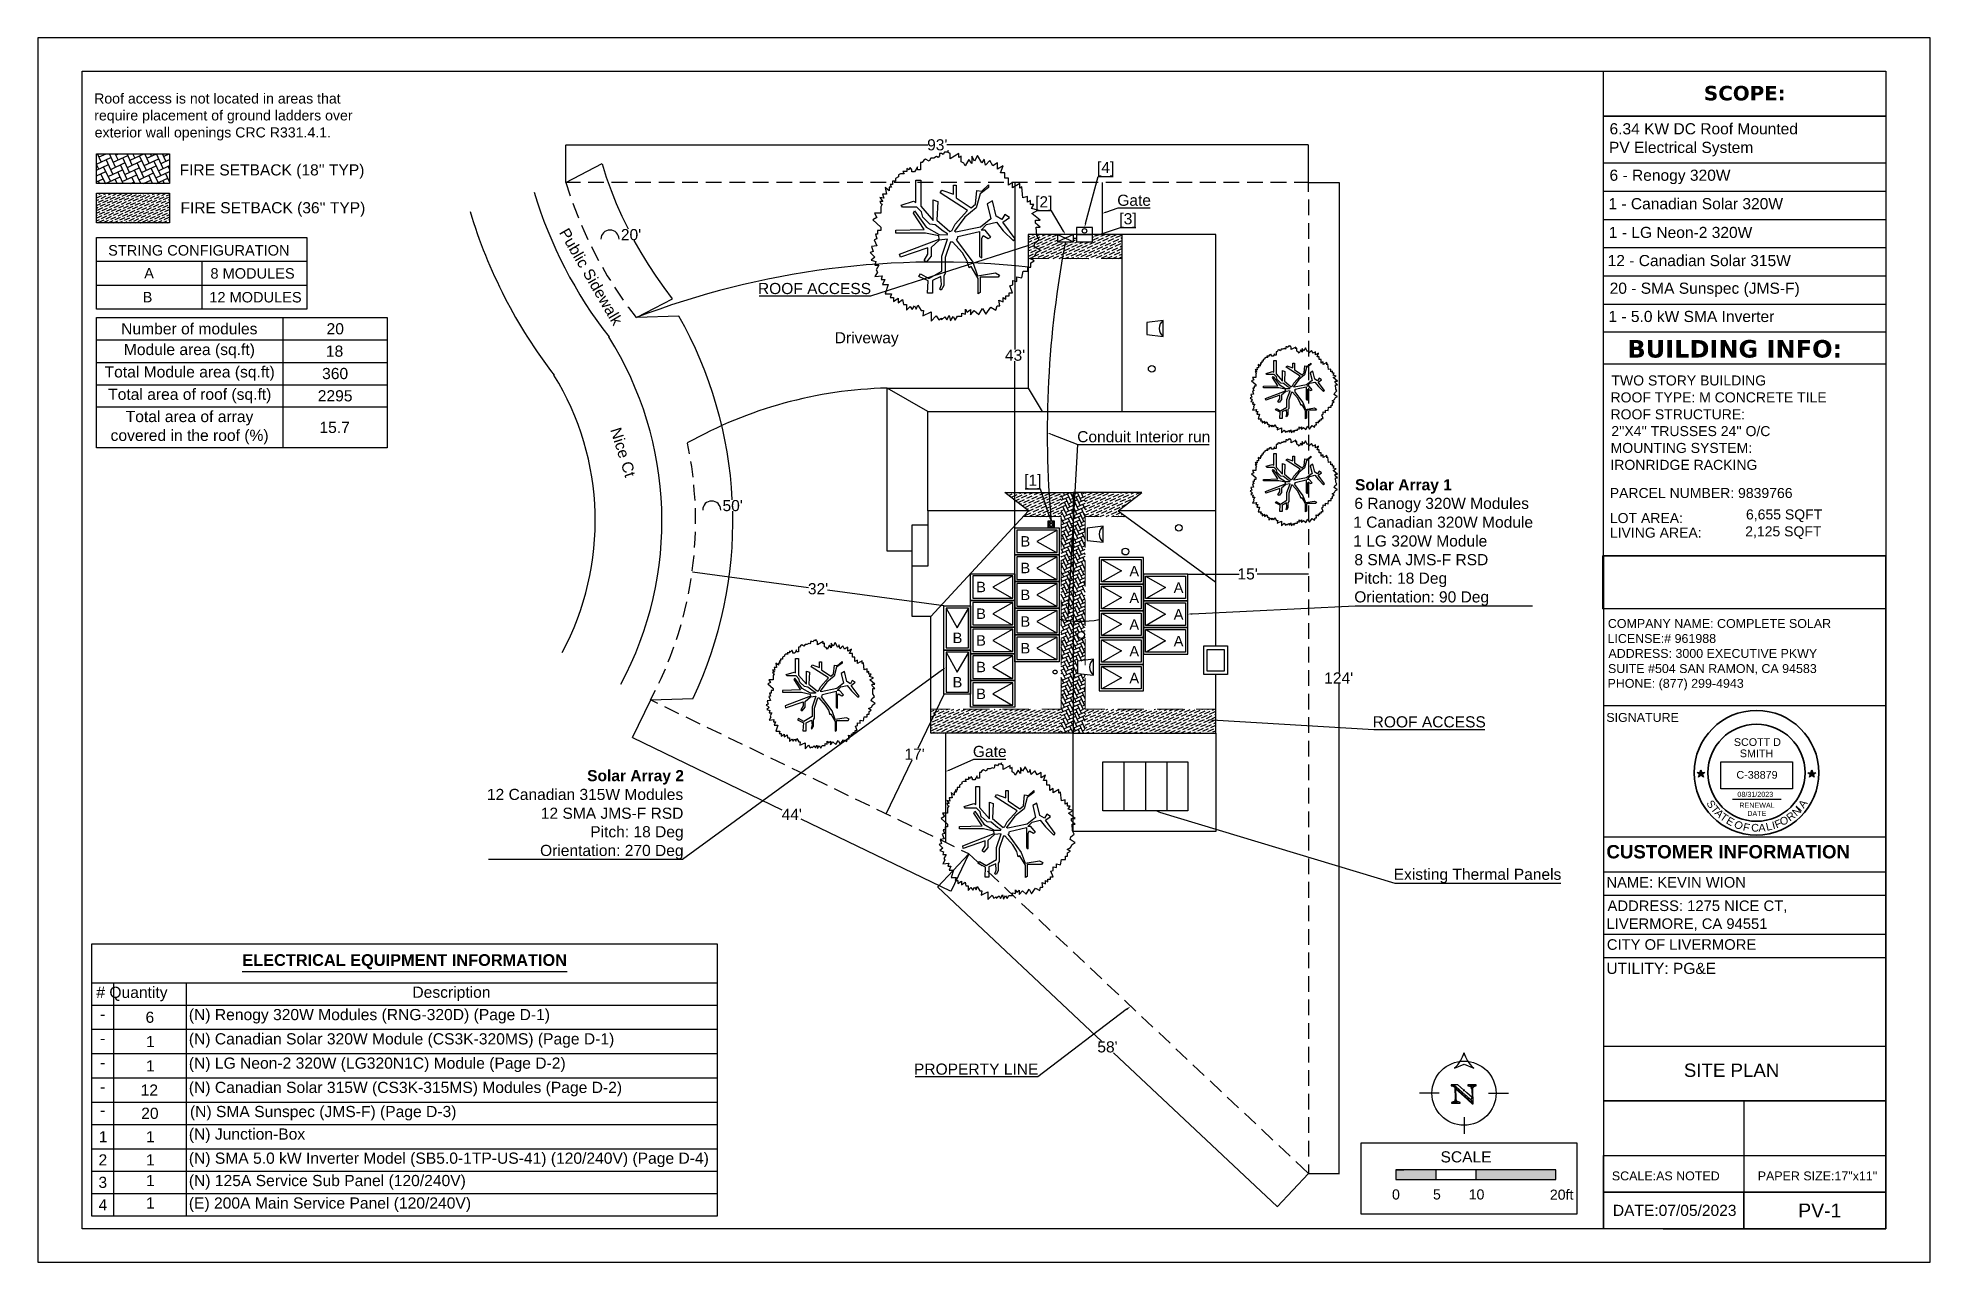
# Model space of a CAD drawing. Header units: millimetres. Extents: x 351 to 7480, y -14642 to -8468.
# Drawn here: x 2136 to 3836, y -9578 to -8478 of the extents above; entities that cross this region are included whole.
import ezdxf

# ---------------------------------------------------------------- set-up
doc = ezdxf.new("R2010")
doc.units = ezdxf.units.MM
doc.layers.add('PDF2_0', color=7, linetype='Continuous', true_color=0x636466)
for name, color, linetype in [('PDF2_PDF2_Geometry', 7, 'Continuous'), ('PDF2_PDF_Geometry', 7, 'Continuous'), ('PDF2_Text', 7, 'Continuous'), ('PDF5_Text', 7, 'Continuous'), ('PDF_Text', 7, 'Continuous')]:
    doc.layers.add(name, color=color, linetype=linetype)
doc.styles.add('PDF Arial', font='arial.ttf')
doc.styles.add('PDF Arial Bold', font='arialbd.ttf')
doc.styles.add('PDF Verdana Bold', font='verdanab.ttf')
doc.styles.get("Standard").update_dxf_attribs({"font": 'arial.ttf'})
picture_1 = doc.add_image_def('image4.png', size_in_pixel=(45, 240))
picture_2 = doc.add_image_def('image33.png', size_in_pixel=(858, 321))

msp = doc.modelspace()

# ---------------------------------------------------------------- texts
at = {"attachment_point": 1}
for s, width, heights, insert, char_height, line_spacing_factor in [('SCOTT D\\P  SMITH', 46.347, [0], (3660, -9107.3), 6.9, 0.88), ('RENEWAL\\P    DATE', 31.395, [17], (3664.9, -9165.2), 4.6, 0.96)]:
    msp.add_mtext_dynamic_manual_height_columns(s, width=width, gutter_width=4.6, heights=heights, dxfattribs=dict(at, insert=insert, char_height=char_height, line_spacing_factor=line_spacing_factor))
for s, width, insert, char_height in [('C-38879', 41.59, (3662.3, -9136.7), 6.9), ('08/31/2023', 38.133, (3663.2, -9155.4), 4.6)]:
    msp.add_mtext_dynamic_manual_height_columns(s, width=width, gutter_width=4.6, heights=[0], dxfattribs=dict(at, insert=insert, char_height=char_height))
at = {"layer": 'PDF2_Text', "attachment_point": 7}
for s, insert, char_height, style in [('Roof access is not located in areas that', (2187, -8537.2), 9.085, 'PDF Arial'), ('SCOPE:', (3633.1, -8534.5), 13, 'PDF Verdana Bold'), ('require placement of ground ladders over', (2187.1, -8555), 9.085, 'PDF Arial'), ('exterior wall openings CRC R331.4.1.', (2187.5, -8570.3), 9.085, 'PDF Arial'), ('6.34 KW DC Roof Mounted', (3548.3, -8564.9), 10, 'PDF Arial'), ("93'", (2935.3, -8579.3), 10, 'PDF Arial'), ('PV Electrical System', (3547.8, -8584.5), 10, 'PDF Arial'), ("FIRE SETBACK (18'' TYP)", (2263.8, -8604.7), 10, 'PDF Arial'), ('[4]', (3087.9, -8602.5), 10, 'PDF Arial'), ('6 - Renogy 320W', (3548.3, -8609.5), 10, 'PDF Arial'), ("FIRE SETBACK (36'' TYP)", (2264.6, -8638.7), 10, 'PDF Arial'), ('[2]', (3032.3, -8633.4), 10, 'PDF Arial'), ('Gate', (3106.1, -8629.1), 10, 'PDF Arial'), ('[3]', (3108, -8648.6), 10, 'PDF Arial'), ('1 - Canadian Solar 320W', (3547.3, -8632.2), 10, 'PDF Arial'), ("20'", (2660.2, -8660), 10, 'PDF Arial'), ('STRING CONFIGURATION', (2199.6, -8673.8), 9.375, 'PDF Arial'), ('A', (2232, -8694.2), 9.37, 'PDF Arial'), ('8 MODULES', (2291.5, -8694.5), 9.37, 'PDF Arial'), ('ROOF ACCESS', (2783.3, -8708.4), 10, 'PDF Arial'), ('20 - SMA Sunspec (JMS-F)', (3548.4, -8711), 10, 'PDF Arial'), ('B', (2230.6, -8715.7), 9.37, 'PDF Arial'), ('12 MODULES', (2290.5, -8715.9), 9.37, 'PDF Arial'), ('Number of modules', (2211.3, -8744.6), 10.046, 'PDF Arial'), ('20', (2395.8, -8744.6), 10.05, 'PDF Arial'), ('1 - 5.0 kW SMA Inverter', (3547.3, -8733.5), 10, 'PDF Arial'), ('Module area (sq.ft)', (2213.7, -8766.1), 10.046, 'PDF Arial'), ('Driveway', (2852.3, -8755.5), 10, 'PDF Arial'), ('BUILDING INFO:', (3564.3, -8765.6), 15.749, 'PDF Verdana Bold'), ('18', (2395.2, -8764.7), 10.05, 'PDF Arial'), ("43'", (3005.2, -8768.3), 10, 'PDF Arial'), ('Total Module area (sq.ft)', (2196.4, -8786.2), 10.046, 'PDF Arial'), ('360', (2391.8, -8784.8), 10.05, 'PDF Arial'), ('TWO STORY BUILDING', (3550, -8790.5), 9, 'PDF Arial'), ('Total area of roof (sq.ft)', (2199.6, -8806.3), 10.046, 'PDF Arial'), ('2295', (2387.9, -8804.8), 10.05, 'PDF Arial'), ('ROOF TYPE: M CONCRETE TILE', (3549.2, -8805.7), 9, 'PDF Arial'), ('Total area of array', (2215.4, -8826.3), 10.046, 'PDF Arial'), ('ROOF STRUCTURE:', (3549.2, -8820.9), 9, 'PDF Arial'), ('covered in the roof (%)', (2201.8, -8843.2), 10.046, 'PDF Arial'), ('15.7', (2389.4, -8833.2), 10.05, 'PDF Arial'), ('Conduit Interior run', (3070.1, -8841.5), 10, 'PDF Arial'), ("2''X4'' TRUSSES 24'' O/C", (3549.9, -8836), 9, 'PDF Arial'), ('MOUNTING SYSTEM:', (3549.3, -8851.1), 9, 'PDF Arial'), ('[1]', (3022.4, -8883.5), 10, 'PDF Arial'), ('IRONRIDGE RACKING', (3549.1, -8866.3), 9, 'PDF Arial'), ('Solar Array 1', (3319.7, -8887.6), 10, 'PDF Arial Bold'), ("50'", (2751.5, -8903.4), 10, 'PDF Arial'), ('6 Ranogy 320W Modules', (3319.1, -8904.3), 10, 'PDF Arial'), ('6,655 SQFT', (3670.9, -8913.2), 9, 'PDF Arial'), ('1 Canadian 320W Module', (3318.1, -8918.3), 10, 'PDF Arial'), ('2,125 SQFT', (3670.2, -8928.4), 9, 'PDF Arial'), ('B', (3019.2, -8935.1), 9.37, 'PDF Arial'), ('1 LG 320W Module', (3318.1, -8935.2), 10, 'PDF Arial'), ('B', (3019.2, -8959), 9.37, 'PDF Arial'), ('A', (3117, -8961.9), 9.37, 'PDF Arial'), ("15'", (3214.1, -8964.8), 10, 'PDF Arial'), ('8 SMA JMS-F RSD', (3319.1, -8952), 10, 'PDF Arial'), ('Pitch: 18 Deg', (3318.6, -8971.5), 10, 'PDF Arial'), ("32'", (2828.2, -8978.1), 10, 'PDF Arial'), ('B', (2979.4, -8976.1), 9.37, 'PDF Arial'), ('B', (3019.2, -8983.1), 9.37, 'PDF Arial'), ('A', (3156.8, -8976.7), 9.37, 'PDF Arial'), ('Orientation: 90 Deg', (3319, -8988.3), 10, 'PDF Arial'), ('B', (2979.4, -9000.1), 9.37, 'PDF Arial'), ('A', (3117, -8985.8), 9.37, 'PDF Arial'), ('A', (3156.8, -9000.7), 9.37, 'PDF Arial'), ('B', (3019.2, -9007.1), 9.37, 'PDF Arial'), ('A', (3117, -9009.8), 9.37, 'PDF Arial'), ('COMPANY NAME: COMPLETE SOLAR', (3546.8, -9008.3), 8, 'PDF Arial'), ('B', (2958.2, -9021.8), 9.37, 'PDF Arial'), ('B', (2979.4, -9024.1), 9.37, 'PDF Arial'), ('B', (3019.2, -9031.1), 9.37, 'PDF Arial'), ('A', (3117, -9033.8), 9.37, 'PDF Arial'), ('A', (3156.8, -9024.7), 9.37, 'PDF Arial'), ('LICENSE:# 961988', (3546.5, -9021.8), 8, 'PDF Arial'), ('B', (2979.4, -9048), 9.37, 'PDF Arial'), ('ADDRESS: 3000 EXECUTIVE PKWY', (3547.3, -9035.2), 8, 'PDF Arial'), ('SUITE #504 SAN RAMON, CA 94583', (3546.9, -9050.2), 8, 'PDF Arial'), ('B', (2958.2, -9061.6), 9.37, 'PDF Arial'), ('A', (3117, -9057.9), 9.37, 'PDF Arial'), ("124'", (3292, -9058.2), 10, 'PDF Arial'), ('PHONE: (877) 299-4943', (3546.5, -9064.4), 8, 'PDF Arial'), ('B', (2979.4, -9072.1), 9.37, 'PDF Arial'), ('ROOF ACCESS', (3335.5, -9097.7), 10, 'PDF Arial'), ('SIGNATURE', (3545.4, -9092.7), 8, 'PDF Arial'), ("17'", (2914.9, -9126.6), 10, 'PDF Arial'), ('Gate', (2976.4, -9124.3), 10, 'PDF Arial'), ('Solar Array 2', (2629.9, -9148.9), 10, 'PDF Arial Bold'), ('12 Canadian 315W Modules', (2539.9, -9162.9), 10, 'PDF Arial'), ('12 SMA JMS-F RSD', (2588.3, -9179.8), 10, 'PDF Arial'), ("44'", (2804.6, -9180.7), 10, 'PDF Arial'), ('Pitch: 18 Deg', (2632.7, -9199.3), 10, 'PDF Arial'), ('Orientation: 270 Deg', (2587.6, -9216.1), 10, 'PDF Arial'), ('CUSTOMER INFORMATION', (3545.5, -9215.4), 12, 'PDF Arial Bold'), ('Existing Thermal Panels', (3354.4, -9237.5), 10, 'PDF Arial'), ('NAME: KEVIN WION', (3545.5, -9241.6), 9.5, 'PDF Arial'), ('ADDRESS: 1275 NICE CT,', (3546.5, -9264.3), 9.5, 'PDF Arial'), ('LIVERMORE, CA 94551', (3545.6, -9280.4), 9.5, 'PDF Arial'), ('CITY OF LIVERMORE', (3545.9, -9297.5), 9.5, 'PDF Arial'), ('ELECTRICAL EQUIPMENT INFORMATION', (2320.1, -9314.8), 10.5, 'PDF Arial Bold'), ('UTILITY: PG&E', (3545.5, -9319.2), 10, 'PDF Arial'), ('# Quantity', (2189, -9343.6), 10.05, 'PDF Arial'), ('Description', (2472.9, -9343.5), 10.046, 'PDF Arial'), ('-', (2192.4, -9360), 10, 'PDF Arial'), ('6', (2233.2, -9363.1), 10, 'PDF Arial'), ('(N) Renogy 320W Modules (RNG-320D) (Page D-1)', (2272.1, -9363.6), 10.046, 'PDF Arial'), ('-', (2192.4, -9381.8), 10, 'PDF Arial'), ('1', (2233.6, -9384.8), 10, 'PDF Arial'), ('(N) Canadian Solar 320W Module (CS3K-320MS) (Page D-1)', (2272.1, -9385.4), 10.046, 'PDF Arial'), ("58'", (3088.2, -9389.7), 10, 'PDF Arial'), ('-', (2192.4, -9403.6), 10, 'PDF Arial'), ('1', (2233.6, -9406.6), 10, 'PDF Arial'), ('(N) LG Neon-2 320W (LG320N1C) Module (Page D-2)', (2272.1, -9407.2), 10.046, 'PDF Arial'), ('PROPERTY LINE', (2923.5, -9409.7), 10, 'PDF Arial'), ('SITE PLAN', (3615.1, -9411.7), 12, 'PDF Arial'), ('(N) Canadian Solar 315W (CS3K-315MS) Modules (Page D-2)', (2272.1, -9429), 10.046, 'PDF Arial'), ('-', (2192.4, -9425.3), 10, 'PDF Arial'), ('12', (2228.8, -9428.4), 10.05, 'PDF Arial'), ('-', (2192.4, -9446.3), 10, 'PDF Arial'), ('20', (2229.3, -9449.4), 10.05, 'PDF Arial'), ('(N) SMA Sunspec (JMS-F) (Page D-3)', (2273.1, -9450.7), 10.046, 'PDF Arial'), ('1', (2191.3, -9470.3), 10, 'PDF Arial'), ('1', (2233.6, -9470.3), 10, 'PDF Arial'), ('(N) Junction-Box', (2272.1, -9470.9), 10.046, 'PDF Arial'), ('2', (2191, -9491.1), 10, 'PDF Arial'), ('1', (2233.6, -9491.1), 10, 'PDF Arial'), ('(N) SMA 5.0 kW Inverter Model (SB5.0-1TP-US-41) (120/240V) (Page D-4)', (2272.1, -9492.6), 10.046, 'PDF Arial'), ('SCALE', (3396.5, -9488.5), 10, 'PDF Arial'), ('3', (2190.9, -9511.4), 10, 'PDF Arial'), ('1', (2233.6, -9509.6), 10, 'PDF Arial'), ('(N) 125A Service Sub Panel (120/240V)', (2272.1, -9512.7), 10.046, 'PDF Arial'), ('0', (3352.9, -9521.8), 9.08, 'PDF Arial'), ('5', (3389.7, -9521.8), 9.08, 'PDF Arial'), ('10', (3421.8, -9521.8), 9.08, 'PDF Arial'), ('20ft', (3494.7, -9522), 9.08, 'PDF Arial'), ('4', (2191, -9531.5), 10, 'PDF Arial'), ('1', (2233.6, -9529.8), 10, 'PDF Arial'), ('(E) 200A Main Service Panel (120/240V)', (2272.1, -9532.9), 10.046, 'PDF Arial'), ('DATE:07/05/2023', (3551.3, -9536.6), 10, 'PDF Arial'), ('PV-1', (3717.8, -9537.8), 12.5, 'PDF Arial')]:
    msp.add_mtext(s, dxfattribs=dict(at, insert=insert, char_height=char_height, style=style))
at = {"layer": 'PDF2_Text', "char_height": 10, "attachment_point": 7, "style": 'PDF Arial'}
for s, insert, rotation in [('Public Sidewalk', (2604.3, -8652.9), 300.2068), ('Nice Ct', (2650.4, -8830.1), 287.43)]:
    msp.add_mtext(s, dxfattribs=dict(at, insert=insert, rotation=rotation))
at = {"layer": 'PDF5_Text', "attachment_point": 7, "style": 'PDF Arial'}
for s, insert, char_height in [('1 - LG Neon-2 320W', (3547.7, -8658), 10), ('12 - Canadian Solar 315W', (3546.6, -8683.3), 10), ('PARCEL NUMBER: 9839766', (3548.5, -8891.6), 9), ('LOT AREA:', (3548.6, -8914.1), 9), ('LIVING AREA:', (3548.6, -8927.2), 9)]:
    msp.add_mtext(s, dxfattribs=dict(at, insert=insert, char_height=char_height))
at = {"layer": 'PDF_Text', "insert": (3550.4, -9504.6), "char_height": 8, "attachment_point": 7, "style": 'PDF Arial'}
msp.add_mtext('SCALE:AS NOTED           PAPER SIZE:17"x11"', dxfattribs=at)

# ---------------------------------------------------------------- blocks, each defined once
blk = doc.blocks.new('star')
h = blk.add_hatch(color=256)
h.dxf.hatch_style = 1
h.paths.add_polyline_path([(116.5, 62.57), (116.86, 62.57), (116.68, 63.12)])
h.paths.add_polyline_path([(116.68, 62.02), (116.97, 62.23), (116.86, 62.57), (116.5, 62.57), (116.39, 62.23)])
h.paths.add_polyline_path([(116.5, 62.57), (115.92, 62.57), (116.39, 62.23)])
h.paths.add_polyline_path([(116.39, 62.23), (116.21, 61.67), (116.68, 62.02)])
h.paths.add_polyline_path([(116.68, 62.02), (117.15, 61.67), (116.97, 62.23)])
h.paths.add_polyline_path([(116.97, 62.23), (117.44, 62.57), (116.86, 62.57)])
for p, q in [((116.21, 61.67), (116.68, 63.12)), ((116.68, 63.12), (117.15, 61.67)), ((115.92, 62.57), (117.44, 62.57)), ((117.15, 61.67), (115.92, 62.57)), ((117.44, 62.57), (116.21, 61.67))]:
    blk.add_line(p, q)
blk = doc.blocks.new('a')
at = {"color": 1, "char_height": 15, "attachment_point": 1}
for s, insert, rotation in [('{\\C256;S}', (169, 149), 301.8504), ('{\\C256;T}', (176.1, 138.5), 308.5602), ('{\\C256;A}', (182.8, 131.2), 313.9392), ('{\\C256;T}', (190.6, 123.2), 324.7462), ('{\\C256;E}', (201.4, 115.5), 330.0103), ('{\\C256;O}', (299, 112.2), 12.6875), ('{\\C256;R}', (311.3, 116.8), 36.4598), ('{\\C256;N}', (322.6, 125.5), 43.0781), ('{\\C256;I}', (344.8, 127.8), 227.4846), ('{\\C256;A}', (335, 138.5), 54.6588), ('{\\C256;O}', (218.6, 109.1), 319.6464), ('{\\C256;A}', (258.4, 100.3), 1.6689), ('{\\C256;L}', (271.7, 101.5), 12.6875), ('{\\C256;I}', (283.7, 104.3), 13.6115), ('{\\C256;F}', (288.3, 105.4), 21.5682)]:
    blk.add_mtext_dynamic_manual_height_columns(s, width=30.733, gutter_width=125, heights=[0], dxfattribs=dict(at, insert=insert, rotation=rotation))
at = {"color": 1, "insert": (244.5, 100.5), "char_height": 15, "attachment_point": 1}
blk.add_mtext_dynamic_manual_height_columns('{\\C256;C}', width=30.733, gutter_width=125, heights=[0], dxfattribs=at)
blk = doc.blocks.new('1')
at = {"color": 1, "xscale": 0.1018808021228187, "yscale": 0.1018808021228187, "zscale": 0.1018808021228187}
blk.add_blockref('a', (510.97, 81.39), dxfattribs=at)
at = {"color": 1, "insert": (534.46, 91.84), "char_height": 1.528, "attachment_point": 1, "rotation": 347.3366}
blk.add_mtext_dynamic_manual_height_columns('{\\C256;F}', width=1.5282, gutter_width=12.74, heights=[0], dxfattribs=at)

# ---------------------------------------------------------------- linework, layer by layer
at = {"lineweight": 30}
msp.add_line((3658.7, -9162.1), (3702.5, -9162.1), dxfattribs=at)
at = {"lineweight": 35}
for radius in [56, 43.6]:
    msp.add_circle((3680.3, -9138.3), radius, dxfattribs=at)
at = {"layer": 'PDF2_0', "color": 7, "lineweight": 25}
for p, q in [((3500.1, -9495.1), (3464.4, -9495.1)), ((3500.1, -9503.6), (3500.1, -9495.1)), ((3464.4, -9503.6), (3500.1, -9503.6))]:
    msp.add_line(p, q, dxfattribs=at)
for points in [[(2136.5, -8478.1), (2136.5, -9578), (3836.3, -9578), (3836.3, -8478.1)], [(3796.4, -8548.5), (3542.9, -8548.5)], [(3796.4, -8548.5), (3796.4, -8742.5), (3542.9, -8742.5), (3542.9, -8548.5)], [(2189.2, -8582.2), (2254.7, -8582.2), (2254.7, -8608.9), (2189.2, -8608.9)], [(2189.2, -8617.7), (2254.7, -8617.7), (2254.7, -8644.4), (2189.2, -8644.4)], [(3084, -8654.7), (3084, -8648.3), (3069.4, -8648.3), (3069.4, -8654.7)], [(3066.8, -8661.2), (3066.8, -8654.7), (3052.3, -8654.7), (3052.3, -8661.2)], [(3084, -8661.2), (3084, -8654.7), (3069.4, -8654.7), (3069.4, -8661.2)], [(2450.4, -8846.5), (2189, -8846.5), (2189, -8729.4), (2450.4, -8729.4)], [(3147.3, -8746.4), (3147.3, -8732), (3132.8, -8733.7), (3132.8, -8744.6)], [(3043.7, -8918.4), (3049.6, -8918.4), (3049.6, -8912.4), (3043.7, -8912.4)], [(3045.5, -8916.7), (3047.9, -8916.7), (3047.9, -8914.3), (3045.5, -8914.3)], [(3093.3, -8931.2), (3093.3, -8916.9), (3079, -8918.6), (3079, -8929.5)], [(3542.9, -8990.9), (3542.9, -8943.3), (3796.4, -8943.3), (3796.4, -8990.9)], [(3183.8, -9024.4), (3205, -9024.4), (3205, -9049.9), (3183.8, -9049.9)], [(3084.7, -9050.7), (3084.7, -9036.2), (3070.3, -9038.1), (3070.3, -9049)], [(3186.9, -9027.5), (3202, -9027.5), (3202, -9046.9), (3186.9, -9046.9)], [(3093, -9128.4), (3169.5, -9128.4), (3169.5, -9172.6), (3093, -9172.6)], [(2746.6, -9536.6), (2185.1, -9536.6), (2185.1, -9292.1), (2746.6, -9292.1)], [(3325.2, -9470.8), (3518.8, -9470.8), (3518.8, -9535), (3325.2, -9535)]]:
    msp.add_lwpolyline(points, close=True, dxfattribs=at)
for points in [[(3542.9, -8943.3), (3542.9, -8508)], [(2610.8, -8608), (2610.8, -8574.1)], [(2611, -8574.2), (2935.8, -8574.2)], [(3277.7, -8574.2), (2952.9, -8574.2)], [(3277.9, -8608), (3277.9, -8574.1)], [(2610.9, -8608), (2643.4, -8591.1)], [(2643.3, -8591.4), (2647.1, -8603.3), (2651.4, -8615.2), (2656, -8626.8), (2661.1, -8638.4), (2666.6, -8649.7)], [(3542.9, -8590.5), (3796.4, -8590.5)], [(3014, -8608), (3014, -8608)], [(3014.1, -8608.2), (3014.1, -8758.1)], [(3077.6, -8644.8), (3088.8, -8602.6), (3102.5, -8602.6)], [(3092.4, -8608), (3092.4, -8654.7)], [(3278, -8608), (3305.6, -8608)], [(3305.4, -8608.2), (3305.4, -9048.1)], [(3542.9, -8615.8), (3796.4, -8615.8)], [(3057.7, -8651.6), (3047, -8633.5), (3033.3, -8633.5)], [(3095.8, -8634.7), (3106.8, -8630.9), (3106.9, -8630.9), (3135.8, -8630.9)], [(3087.4, -8655.5), (3109, -8648.5), (3122.7, -8648.5)], [(3542.9, -8641.2), (3796.4, -8641.2)], [(2671.9, -8660.1), (2678.1, -8671), (2684.6, -8681.8), (2691.5, -8692.2), (2698.7, -8702.5), (2706.3, -8712.5)], [(3026.4, -8664.6), (2884.3, -8710.2), (2884.2, -8710.2), (2784.4, -8710.2)], [(3066.8, -8654.7), (3052.3, -8661.2)], [(3052.3, -8654.7), (3066.8, -8661.2)], [(3542.9, -8666.5), (3796.4, -8666.5)], [(3542.9, -8691.9), (3796.4, -8691.9)], [(2712.4, -8728.1), (2674.1, -8729.4), (2706.5, -8712.6)], [(3542.9, -8717.2), (3796.4, -8717.2)], [(2356.5, -8729.4), (2356.5, -8846.5)], [(2189, -8749.5), (2450.4, -8749.5)], [(2189, -8769.6), (2450.4, -8769.6)], [(3014.1, -8918.3), (3014.1, -8768.5)], [(3542.9, -8770.9), (3796.4, -8770.9)], [(2189, -8789.7), (2450.4, -8789.7)], [(2189, -8809.7), (2450.4, -8809.7)], [(3046.6, -8834.1), (3070.7, -8843.3), (3070.8, -8843.3), (3188.7, -8843.3)], [(3062.1, -8998), (3070.7, -8843.3)], [(3045.6, -8909.1), (3037.1, -8883.6), (3023.4, -8883.6)], [(3014, -8918.4), (3014, -8918.4)], [(3043.7, -8913.7), (3044.9, -8913.7), (3044.9, -8912.4)], [(3043.7, -8916.7), (3044.9, -8916.7), (3044.9, -8914.3), (3043.7, -8914.3)], [(3044.9, -8918.4), (3044.9, -8917.3), (3043.7, -8917.3)], [(3045.5, -8912.4), (3045.5, -8913.7), (3047.9, -8913.7), (3047.9, -8912.4)], [(3047.9, -8918.4), (3047.9, -8917.3), (3045.5, -8917.3), (3045.5, -8918.4)], [(3049.6, -8913.7), (3048.5, -8913.7), (3048.5, -8912.4)], [(3049.6, -8916.7), (3048.5, -8916.7), (3048.5, -8914.3), (3049.6, -8914.3)], [(3048.5, -8918.4), (3048.5, -8917.3), (3049.6, -8917.3)], [(2724.2, -8957.6), (2724.2, -8957.5)], [(2724.4, -8957.7), (2828.7, -8971.8)], [(2950.2, -8988.3), (2845.8, -8974.2)], [(3169.4, -8959.8), (3169.4, -8959.6)], [(3169.6, -8959.8), (3215.6, -8959.8)], [(3277.7, -8959.8), (3231.7, -8959.8)], [(3277.9, -8959.8), (3277.9, -8959.6)], [(2950.4, -8988.3), (2950.4, -8988.1)], [(3173.3, -8995.5), (3319.7, -8988.4), (3479, -8988.4)], [(2949.1, -9045.9), (2715.6, -9216.1), (2541.4, -9216.1)], [(3305.4, -9498.2), (3305.4, -9058.3)], [(2686.7, -9073), (2670.4, -9106.8)], [(2686.8, -9072.9), (2725.1, -9071.5)], [(2950.3, -9068), (2926.9, -9116.4)], [(2950.4, -9067.9), (2950.6, -9067.9)], [(3191.1, -9090.8), (3336.5, -9099.5), (3436.4, -9099.5)], [(3543, -9077.8), (3796.5, -9077.8)], [(2670.7, -9106.7), (2804.7, -9171.6)], [(2951.7, -9102.7), (2951.7, -9201)], [(2898.6, -9175.1), (2922, -9126.7)], [(2955.1, -9136), (2977.2, -9126.1), (3006.1, -9126.1)], [(3112.1, -9128.4), (3112.1, -9172.6)], [(3131.4, -9128.4), (3131.4, -9172.6)], [(3150.5, -9128.4), (3150.5, -9172.6)], [(2898.5, -9175.3), (2898.7, -9175.3)], [(3143.9, -9173.6), (3355.5, -9237.5), (3504.6, -9237.5)], [(2956.4, -9244.8), (2822.3, -9180)], [(2972.8, -9211.2), (2944.7, -9241.1)], [(2972.8, -9211.2), (2956.5, -9245)], [(2944.9, -9241.1), (3091.8, -9379.4)], [(2185.1, -9326.9), (2746.6, -9326.9)], [(2204.3, -9326.9), (2204.3, -9536.6)], [(2269.7, -9326.9), (2269.7, -9536.6)], [(2320.1, -9316.9), (2417, -9316.9), (2611.8, -9316.9)], [(2185.1, -9347.1), (2746.6, -9347.1)], [(3114.2, -9351.1), (3034.6, -9411.5), (3034.5, -9411.5), (2924.6, -9411.5)], [(2185.1, -9368.8), (2746.6, -9368.8)], [(2185.1, -9390.6), (2746.6, -9390.6)], [(3249.7, -9528.1), (3102.8, -9389.8)], [(2185.1, -9412.4), (2746.6, -9412.4)], [(2185.1, -9434.2), (2746.6, -9434.2)], [(2185.1, -9454.3), (2746.6, -9454.3)], [(2185.1, -9476.1), (2746.6, -9476.1)], [(2185.1, -9496.1), (2746.6, -9496.1)], [(3277.9, -9498.4), (3249.7, -9528.3)], [(3278, -9498.4), (3305.6, -9498.4)], [(3428.4, -9503.6), (3428.4, -9495.1), (3356.4, -9495.1), (3356.4, -9503.6), (3464.4, -9503.6)], [(3464.4, -9495.1), (3392.4, -9495.1), (3356.4, -9495.1), (3363.6, -9495.1)], [(3392.4, -9495.1), (3392.4, -9503.6)], [(2185.1, -9516.4), (2746.6, -9516.4)]]:
    msp.add_lwpolyline(points, dxfattribs=at)
at = {"layer": 'PDF2_0', "color": 132, "lineweight": 25, "true_color": 0x00c1c1}
for points in [[(2193.4, -8589.5), (2190, -8582.2)], [(2191.4, -8585.1), (2197.7, -8582.2)], [(2195.8, -8583.1), (2195.3, -8582.2)], [(2206.2, -8594.2), (2200.7, -8582.2)], [(2204.2, -8589.9), (2217.2, -8583.8)], [(2208.5, -8587.8), (2205.9, -8582.2)], [(2206.5, -8583.4), (2209, -8582.2)], [(2221.3, -8592.4), (2216.6, -8582.2)], [(2219.3, -8588.1), (2231.7, -8582.2)], [(2223.6, -8586), (2221.8, -8582.2)], [(2234, -8597.1), (2227.9, -8584)], [(2236.4, -8590.7), (2232.5, -8582.2)], [(2234.4, -8586.3), (2243.1, -8582.2)], [(2238.6, -8584.3), (2237.7, -8582.2)], [(2249.1, -8595.3), (2243, -8582.3)], [(2251.4, -8589), (2248.3, -8582.2)], [(2249.4, -8584.6), (2254.4, -8582.2)], [(2253.8, -8582.6), (2253.6, -8582.2)], [(2189.2, -8591.5), (2202.1, -8585.5)], [(2189.2, -8596.8), (2199.9, -8591.9)], [(2191.1, -8595.9), (2189.2, -8591.9)], [(2189.2, -8602.1), (2197.5, -8598.2)], [(2197.1, -8608.9), (2193.1, -8600.3)], [(2201.6, -8606.9), (2195.5, -8593.9)], [(2203.8, -8600.6), (2197.8, -8587.5)], [(2199.5, -8602.6), (2212.6, -8596.5)], [(2201.9, -8596.2), (2214.9, -8590.1)], [(2213, -8608.9), (2208.2, -8598.5)], [(2216.7, -8605.2), (2210.6, -8592.1)], [(2212.3, -8607.2), (2225.4, -8601.1)], [(2218.9, -8598.9), (2212.8, -8585.8)], [(2214.6, -8600.8), (2227.6, -8594.8)], [(2216.9, -8594.5), (2230, -8588.4)], [(2228.9, -8608.9), (2223.3, -8596.8)], [(2231.7, -8603.5), (2225.6, -8590.4)], [(2227.4, -8605.5), (2240.4, -8599.4)], [(2229.6, -8599.1), (2242.7, -8593)], [(2232, -8592.8), (2245.1, -8586.7)], [(2244.4, -8608.1), (2238.4, -8595)], [(2246.8, -8601.8), (2240.7, -8588.7)], [(2242.4, -8603.8), (2254.7, -8598)], [(2244.7, -8597.4), (2254.7, -8592.8)], [(2247.1, -8591), (2254.7, -8587.5)], [(2254.7, -8607.3), (2251.2, -8599.7)], [(2254.7, -8595.9), (2253.4, -8593.3)], [(2189.2, -8607.4), (2195.1, -8604.6)], [(2191.9, -8608.9), (2190.9, -8606.7)], [(2197.3, -8608.9), (2210.3, -8602.8)], [(2207.8, -8608.9), (2205.9, -8604.9)], [(2220, -8608.9), (2223, -8607.5)], [(2223.6, -8608.9), (2221, -8603.2)], [(2231.4, -8608.9), (2238.1, -8605.8)], [(2234.3, -8608.9), (2233.7, -8607.8)], [(2239.5, -8608.9), (2236.1, -8601.4)], [(2242.8, -8608.9), (2253.2, -8604)], [(2250.2, -8608.9), (2248.8, -8606.1)], [(3057.4, -8892.7), (3055.8, -8889.3)], [(3056.2, -8890.1), (3063.8, -8886.6)], [(3058.8, -8888.8), (3057.7, -8886.6)], [(3065.1, -8895.5), (3061.4, -8887.7)], [(3063.8, -8892.8), (3066.6, -8891.6), (3071.6, -8889.2)], [(3066.4, -8891.7), (3064.1, -8886.6)], [(3065.3, -8889), (3066.6, -8888.4), (3070.6, -8886.6)], [(3067.8, -8887.8), (3067.3, -8886.6)], [(3074.1, -8894.5), (3070.4, -8886.6)], [(3072.9, -8891.8), (3077.4, -8889.7)], [(3075.5, -8890.7), (3073.6, -8886.6)], [(3074.3, -8888), (3077.4, -8886.6)], [(3076.9, -8886.7), (3076.8, -8886.6)], [(3055.8, -8893.5), (3062.6, -8890.3)], [(3055.8, -8896.6), (3061.2, -8894.1)], [(3056, -8896.6), (3055.8, -8896.1)], [(3055.8, -8899.8), (3059.8, -8897.9)], [(3055.8, -8903), (3058.5, -8901.7)], [(3059.5, -8910.8), (3055.8, -8902.9)], [(3055.8, -8906.2), (3057, -8905.5)], [(3060.9, -8907), (3057.2, -8899.1)], [(3058.3, -8908.2), (3066.1, -8904.5)], [(3062.3, -8903.1), (3058.6, -8895.3)], [(3059.6, -8904.4), (3066.6, -8901.1), (3067.4, -8900.7)], [(3063.6, -8899.3), (3060, -8891.5)], [(3061.1, -8900.6), (3066.6, -8897.9), (3068.9, -8896.8)], [(3062.5, -8896.7), (3066.6, -8894.7), (3070.3, -8893)], [(3067.2, -8913.5), (3066.6, -8912.4), (3063.5, -8905.7)], [(3068.5, -8909.7), (3066.6, -8905.6), (3064.9, -8901.9)], [(3069.9, -8905.9), (3066.6, -8898.8), (3066.3, -8898.1)], [(3067.3, -8907.2), (3075.2, -8903.5)], [(3071.4, -8902.1), (3067.6, -8894.3)], [(3068.7, -8903.3), (3076.5, -8899.6)], [(3072.7, -8898.3), (3069.1, -8890.5)], [(3070.1, -8899.5), (3077.4, -8896.1)], [(3071.4, -8895.6), (3077.4, -8892.9)], [(3076.2, -8912.5), (3072.5, -8904.7)], [(3077.4, -8908.4), (3073.9, -8900.9)], [(3077.4, -8901.5), (3075.3, -8897)], [(3076.3, -8906.1), (3077.4, -8905.6)], [(3077.4, -8894.6), (3076.7, -8893.2)], [(3058.1, -8914.6), (3055.8, -8909.7)], [(3055.8, -8915.7), (3063.3, -8912.2)], [(3055.8, -8918.9), (3061.9, -8916)], [(3056.7, -8918.4), (3055.8, -8916.5)], [(3055.8, -8922.1), (3060.5, -8919.8)], [(3055.8, -8925.3), (3059.1, -8923.6)], [(3056.9, -8912), (3064.7, -8908.4)], [(3061.5, -8928.9), (3057.9, -8921.1)], [(3063, -8925.1), (3059.3, -8917.3)], [(3060.4, -8926.3), (3066.6, -8923.3), (3068.2, -8922.6)], [(3064.4, -8921.3), (3060.7, -8913.4)], [(3061.7, -8922.4), (3066.6, -8920.2), (3069.5, -8918.8)], [(3065.7, -8917.4), (3062.1, -8909.5)], [(3063.1, -8918.6), (3066.6, -8917), (3071, -8915)], [(3064.5, -8914.8), (3066.6, -8913.8), (3072.4, -8911.2)], [(3069.2, -8931.7), (3066.6, -8926.1), (3065.5, -8923.8)], [(3065.9, -8911), (3066.6, -8910.6), (3073.7, -8907.3)], [(3070.6, -8927.8), (3067, -8920)], [(3072, -8924), (3068.4, -8916.2)], [(3069.4, -8925.3), (3077.3, -8921.6)], [(3073.3, -8920.2), (3069.7, -8912.4)], [(3070.8, -8921.4), (3077.4, -8918.4)], [(3074.8, -8916.4), (3071.2, -8908.5)], [(3072.2, -8917.5), (3077.4, -8915.2)], [(3073.5, -8913.7), (3077.4, -8912)], [(3077.4, -8928.8), (3074.6, -8922.8)], [(3075, -8909.9), (3077.4, -8908.8)], [(3077.4, -8922), (3076, -8919)], [(3055.8, -8928.4), (3057.7, -8927.5)], [(3058.8, -8936.5), (3055.8, -8930.2)], [(3055.8, -8931.6), (3056.4, -8931.3)], [(3057.4, -8940.3), (3055.8, -8937)], [(3055.8, -8941.1), (3062.6, -8938)], [(3056.2, -8937.8), (3064, -8934.1)], [(3060.2, -8932.7), (3056.5, -8924.9)], [(3057.5, -8934), (3065.4, -8930.3)], [(3058.9, -8930.1), (3066.6, -8926.5), (3066.8, -8926.4)], [(3063.6, -8947), (3060, -8939.2)], [(3065, -8943.1), (3061.4, -8935.3)], [(3062.5, -8944.3), (3066.6, -8942.4), (3070.3, -8940.7)], [(3066.4, -8939.3), (3062.8, -8931.5)], [(3063.8, -8940.5), (3066.6, -8939.2), (3071.6, -8936.9)], [(3066.6, -8932.9), (3064.2, -8927.7)], [(3065.2, -8936.7), (3066.6, -8936.1), (3073.1, -8933.1)], [(3067.8, -8935.5), (3066.6, -8932.9), (3074.4, -8929.3)], [(3068, -8929.1), (3075.8, -8925.4)], [(3072.7, -8946), (3069.1, -8938.2)], [(3074.1, -8942.1), (3070.4, -8934.2)], [(3071.4, -8943.3), (3077.4, -8940.6)], [(3075.4, -8938.2), (3071.8, -8930.4)], [(3072.9, -8939.5), (3077.4, -8937.4)], [(3076.9, -8934.4), (3073.3, -8926.6)], [(3074.3, -8935.7), (3077.4, -8934.2)], [(3075.6, -8931.9), (3077.4, -8931.1)], [(3077.4, -8942.4), (3076.7, -8940.9)], [(3077.1, -8928), (3077.4, -8927.9)], [(3055.8, -8944.3), (3061.2, -8941.8)], [(3056, -8944.2), (3055.8, -8943.8)], [(3055.8, -8947.5), (3059.8, -8945.6)], [(3055.8, -8950.7), (3058.5, -8949.4)], [(3059.5, -8958.5), (3055.8, -8950.6)], [(3055.8, -8953.9), (3057, -8953.2)], [(3058.1, -8962.3), (3055.8, -8957.4)], [(3056.8, -8959.7), (3064.7, -8956)], [(3060.8, -8954.6), (3057.2, -8946.8)], [(3058.3, -8955.9), (3066.1, -8952.2)], [(3062.3, -8950.8), (3058.6, -8943)], [(3059.6, -8952), (3066.6, -8948.8), (3067.4, -8948.4)], [(3061, -8948.2), (3066.6, -8945.6), (3068.9, -8944.5)], [(3065.7, -8965), (3062.1, -8957.2)], [(3067.1, -8961.2), (3066.6, -8960.1), (3063.5, -8953.4)], [(3068.5, -8957.4), (3066.6, -8953.3), (3064.9, -8949.6)], [(3065.9, -8958.7), (3066.6, -8958.3), (3073.7, -8955)], [(3069.9, -8953.6), (3066.6, -8946.5), (3066.3, -8945.8)], [(3067.3, -8954.8), (3075.2, -8951.1)], [(3071.3, -8949.8), (3067.6, -8942)], [(3068.7, -8951), (3076.5, -8947.3)], [(3070.1, -8947.1), (3077.4, -8943.8)], [(3074.8, -8964), (3071.1, -8956.2)], [(3076.2, -8960.2), (3072.5, -8952.4)], [(3077.4, -8956), (3073.9, -8948.5)], [(3075, -8957.6), (3077.4, -8956.5)], [(3077.4, -8949.2), (3075.3, -8944.7)], [(3076.3, -8953.8), (3077.4, -8953.3)], [(3055.8, -8963.3), (3063.3, -8959.9)], [(3055.8, -8966.5), (3061.9, -8963.7)], [(3056.6, -8966.1), (3055.8, -8964.2)], [(3055.8, -8969.7), (3060.5, -8967.5)], [(3055.8, -8972.8), (3059.1, -8971.3)], [(3055.8, -8976), (3057.7, -8975.2)], [(3060.2, -8980.4), (3056.5, -8972.6)], [(3061.5, -8976.6), (3057.9, -8968.8)], [(3058.9, -8977.7), (3066.6, -8974.2), (3066.8, -8974.1)], [(3062.9, -8972.8), (3059.3, -8964.9)], [(3060.4, -8973.9), (3066.6, -8971), (3068.2, -8970.3)], [(3064.4, -8968.9), (3060.7, -8961)], [(3061.7, -8970.1), (3066.6, -8967.8), (3069.5, -8966.5)], [(3063.1, -8966.3), (3066.6, -8964.7), (3071, -8962.7)], [(3064.5, -8962.5), (3066.6, -8961.5), (3072.4, -8958.9)], [(3069.2, -8979.4), (3066.6, -8973.8), (3065.5, -8971.5)], [(3070.6, -8975.5), (3066.9, -8967.7)], [(3068, -8976.7), (3075.8, -8973.1)], [(3072, -8971.7), (3068.4, -8963.9)], [(3069.4, -8972.9), (3077.2, -8969.2)], [(3073.3, -8967.8), (3069.7, -8960)], [(3070.8, -8969.1), (3077.4, -8966)], [(3072.2, -8965.2), (3077.4, -8962.9), (3077.3, -8962.9)], [(3076.9, -8982.1), (3073.2, -8974.3)], [(3073.5, -8961.4), (3077.4, -8959.7)], [(3077.4, -8976.5), (3074.6, -8970.5)], [(3077.4, -8969.7), (3076, -8966.7)], [(3058.7, -8984.2), (3055.8, -8977.8)], [(3055.8, -8979.2), (3056.4, -8979)], [(3057.4, -8988), (3055.8, -8984.7)], [(3055.8, -8988.7), (3062.6, -8985.7)], [(3055.8, -8991.9), (3061.2, -8989.5)], [(3056, -8991.8), (3055.8, -8991.5)], [(3056.2, -8985.5), (3064, -8981.7)], [(3057.5, -8981.6), (3065.4, -8977.9)], [(3062.3, -8998.5), (3058.5, -8990.6)], [(3063.6, -8994.6), (3060, -8986.8)], [(3061, -8995.9), (3066.6, -8993.3), (3068.8, -8992.2)], [(3065, -8990.8), (3061.4, -8983)], [(3062.5, -8992), (3066.6, -8990.1), (3070.3, -8988.4)], [(3066.4, -8987), (3062.7, -8979.2)], [(3063.8, -8988.2), (3066.6, -8986.9), (3071.6, -8984.6)], [(3066.6, -8980.6), (3064.2, -8975.3)], [(3065.2, -8984.4), (3066.6, -8983.7), (3073, -8980.7)], [(3067.8, -8983.2), (3066.6, -8980.6), (3074.4, -8976.9)], [(3066.6, -8980.6), (3066.6, -8980.6)], [(3071.3, -8997.5), (3067.6, -8989.6)], [(3072.7, -8993.6), (3069, -8985.7)], [(3070.1, -8994.8), (3077.4, -8991.4)], [(3074.1, -8989.8), (3070.4, -8981.9)], [(3071.4, -8991), (3077.4, -8988.2)], [(3075.4, -8985.9), (3071.8, -8978.1)], [(3072.9, -8987.2), (3077.4, -8985)], [(3074.3, -8983.4), (3077.4, -8981.8)], [(3075.6, -8979.5), (3077.4, -8978.7)], [(3077.4, -8990.1), (3076.7, -8988.6)], [(3077.1, -8975.7), (3077.4, -8975.5)], [(3055.8, -8995.1), (3059.8, -8993.3)], [(3059.5, -9006.2), (3055.8, -8998.3), (3058.4, -8997.1)], [(3055.8, -9001.5), (3057, -9000.9)], [(3058.1, -9010), (3055.8, -9005.1)], [(3055.8, -9011), (3063.3, -9007.5)], [(3056.8, -9007.4), (3064.6, -9003.7)], [(3060.8, -9002.3), (3057.2, -8994.5)], [(3058.3, -9003.5), (3066.1, -8999.9)], [(3059.6, -8999.7), (3066.6, -8996.5), (3067.4, -8996)], [(3064.4, -9016.6), (3060.6, -9008.7)], [(3065.7, -9012.7), (3062.1, -9004.9)], [(3067.1, -9008.9), (3066.6, -9007.8), (3063.5, -9001.1)], [(3064.4, -9010.2), (3066.6, -9009.2), (3072.4, -9006.4)], [(3068.5, -9005.1), (3066.6, -9001), (3064.8, -8997.3)], [(3065.9, -9006.3), (3066.6, -9006), (3073.7, -9002.6)], [(3069.9, -9001.3), (3066.6, -8994.2), (3066.3, -8993.5)], [(3067.3, -9002.5), (3075.1, -8998.8)], [(3068.7, -8998.6), (3076.5, -8995)], [(3071.8, -9012.2), (3069.7, -9007.7)], [(3074.8, -9011.7), (3071.1, -9003.9)], [(3076.2, -9007.9), (3072.5, -9000.1)], [(3073.5, -9009.1), (3077.4, -9007.3)], [(3077.4, -9003.7), (3073.9, -8996.2)], [(3074.9, -9005.3), (3077.4, -9004.1)], [(3077.4, -8996.9), (3075.3, -8992.4)], [(3076.3, -9001.5), (3077.4, -9000.9)], [(3055.8, -9014.2), (3061.9, -9011.4)], [(3056.6, -9013.8), (3055.8, -9011.9)], [(3055.8, -9017.3), (3060.5, -9015.2)], [(3055.8, -9020.5), (3059.1, -9019)], [(3055.8, -9023.7), (3057.7, -9022.8)], [(3058.7, -9031.9), (3055.8, -9025.5)], [(3060.2, -9028.1), (3056.5, -9020.3)], [(3057.5, -9029.2), (3065.4, -9025.6)], [(3061.5, -9024.2), (3057.9, -9016.4)], [(3058.9, -9025.4), (3066.6, -9021.9), (3066.7, -9021.8)], [(3062.9, -9020.4), (3059.3, -9012.5)], [(3060.3, -9021.6), (3066.6, -9018.7), (3068.2, -9018)], [(3061.7, -9017.8), (3066.6, -9015.5), (3069.5, -9014.2)], [(3063.1, -9014), (3066.6, -9012.4), (3070.9, -9010.4)], [(3066.5, -9028.2), (3066.6, -9028.2), (3064.2, -9023)], [(3069.2, -9027), (3066.6, -9021.4), (3065.5, -9019.2)], [(3067.8, -9030.9), (3066.6, -9028.2), (3074.4, -9024.6)], [(3070.6, -9023.2), (3066.9, -9015.3)], [(3068, -9024.4), (3075.8, -9020.8)], [(3072, -9019.3), (3068.4, -9011.5)], [(3069.4, -9020.6), (3077.2, -9016.9)], [(3070.7, -9016.7), (3071.4, -9016.4)], [(3075.4, -9033.6), (3071.8, -9025.8)], [(3076.8, -9029.8), (3073.2, -9022)], [(3077.4, -9024.2), (3074.6, -9018.2)], [(3074.7, -9011.7), (3077.4, -9010.4)], [(3077.4, -9017.3), (3076.5, -9015.4)], [(3076.6, -9014), (3077.4, -9013.6)], [(3077, -9023.3), (3077.4, -9023.2)], [(3077.4, -9010.5), (3077.3, -9010.5)], [(3055.8, -9026.9), (3056.3, -9026.7)], [(3057.4, -9035.7), (3055.8, -9032.3)], [(3055.8, -9036.4), (3062.5, -9033.2)], [(3055.8, -9039.6), (3061.2, -9037.1)], [(3056, -9039.5), (3055.8, -9039.1)], [(3055.8, -9042.8), (3059.8, -9041)], [(3056.1, -9033.1), (3064, -9029.4)], [(3060.8, -9049.9), (3057.2, -9042.1)], [(3062.2, -9046.1), (3058.5, -9038.3)], [(3063.6, -9042.3), (3060, -9034.5)], [(3061, -9043.5), (3066.6, -9041), (3068.8, -9039.9)], [(3065, -9038.5), (3061.4, -9030.7)], [(3062.4, -9039.7), (3066.6, -9037.8), (3070.3, -9036.1)], [(3066.4, -9034.7), (3062.7, -9026.9)], [(3063.8, -9035.9), (3066.6, -9034.6), (3071.6, -9032.2)], [(3065.2, -9032.1), (3066.6, -9031.4), (3073, -9028.4)], [(3069.9, -9049), (3066.6, -9041.9), (3066.3, -9041.1)], [(3070.3, -9043), (3067.6, -9037.2)], [(3071.1, -9038), (3069, -9033.4)], [(3070.1, -9042.5), (3070.3, -9042.4)], [(3074.1, -9037.4), (3070.4, -9029.6)], [(3072.8, -9034.9), (3077.4, -9032.7)], [(3073.7, -9037.6), (3077.4, -9035.9)], [(3074.3, -9031.1), (3077.4, -9029.5)], [(3075.6, -9027.2), (3077.4, -9026.3)], [(3077.1, -9037.2), (3076.7, -9036.2)], [(3059.5, -9053.8), (3055.8, -9046), (3058.4, -9044.8)], [(3055.8, -9049.1), (3057, -9048.6)], [(3058, -9057.7), (3055.8, -9052.8)], [(3055.8, -9058.7), (3063.3, -9055.2)], [(3055.8, -9061.8), (3061.9, -9059)], [(3056.6, -9061.5), (3055.8, -9059.7)], [(3056.8, -9055), (3064.6, -9051.4)], [(3058.2, -9051.2), (3066.1, -9047.6)], [(3062.9, -9068.1), (3059.3, -9060.2)], [(3059.6, -9047.4), (3066.6, -9044.1), (3067.4, -9043.7)], [(3064.3, -9064.2), (3060.6, -9056.4)], [(3065.7, -9060.4), (3062.1, -9052.6)], [(3063.1, -9061.7), (3066.6, -9060), (3070.9, -9057.9)], [(3067.1, -9056.6), (3066.6, -9055.5), (3063.5, -9048.8)], [(3064.4, -9057.9), (3066.6, -9056.9), (3072.4, -9054.1)], [(3068.4, -9052.8), (3066.6, -9048.7), (3064.8, -9045)], [(3065.9, -9053.9), (3066.6, -9053.7), (3073.7, -9050.3)], [(3067.3, -9050.1), (3070.3, -9048.8)], [(3072, -9067), (3068.3, -9059.2)], [(3068.6, -9046.3), (3070.3, -9045.6)], [(3073.3, -9063.2), (3069.7, -9055.4)], [(3074.7, -9059.4), (3071.1, -9051.6)], [(3072.2, -9060.6), (3077.4, -9058.1)], [(3076.2, -9055.6), (3073.3, -9049.3)], [(3073.5, -9056.8), (3077.4, -9054.9)], [(3074.9, -9052.9), (3077.4, -9051.8)], [(3077.4, -9051.4), (3076.6, -9049.7)], [(3077.4, -9058.2), (3077.3, -9058.1)], [(3055.8, -9065), (3060.5, -9062.8)], [(3055.8, -9068.2), (3059.1, -9066.7)], [(3055.8, -9071.4), (3057.7, -9070.5)], [(3058.7, -9079.6), (3055.8, -9073.3)], [(3055.8, -9074.6), (3056.3, -9074.4)], [(3056.1, -9080.7), (3064, -9077.1)], [(3060.1, -9075.7), (3056.5, -9067.9)], [(3057.5, -9076.9), (3065.4, -9073.3)], [(3061.5, -9071.9), (3057.9, -9064)], [(3058.9, -9073.1), (3066.6, -9069.6), (3066.7, -9069.5)], [(3060.3, -9069.3), (3066.6, -9066.4), (3068.2, -9065.7)], [(3061.7, -9065.5), (3066.6, -9063.2), (3069.5, -9061.8)], [(3066.4, -9082.4), (3062.7, -9074.5)], [(3067.8, -9078.6), (3066.6, -9076), (3064.1, -9070.7)], [(3065.2, -9079.7), (3066.6, -9079.1), (3073, -9076.1)], [(3069.2, -9074.7), (3066.6, -9069.1), (3065.5, -9066.8)], [(3066.5, -9075.9), (3066.6, -9075.9), (3074.3, -9072.3)], [(3070.5, -9070.8), (3066.9, -9063)], [(3068, -9072.1), (3075.8, -9068.4)], [(3069.4, -9068.3), (3077.2, -9064.6)], [(3070.7, -9064.4), (3077.4, -9061.3)], [(3075.4, -9081.3), (3071.8, -9073.5)], [(3076.8, -9077.5), (3073.2, -9069.7)], [(3074.3, -9078.6), (3077.4, -9077.2)], [(3077.4, -9071.8), (3074.5, -9065.8)], [(3075.6, -9074.8), (3077.4, -9074)], [(3077.4, -9065), (3076, -9062)], [(3077, -9071), (3077.4, -9070.8)], [(3057.4, -9083.4), (3055.8, -9080.1)], [(3055.8, -9084.1), (3062.5, -9080.9)], [(3055.8, -9087.3), (3061.2, -9084.7)], [(3055.9, -9087.2), (3055.8, -9086.9)], [(3055.8, -9090.5), (3059.8, -9088.6)], [(3055.8, -9093.6), (3058.4, -9092.5)], [(3059.5, -9101.4), (3055.8, -9093.7)], [(3060.8, -9097.6), (3057.2, -9089.8)], [(3062.2, -9093.8), (3058.5, -9086)], [(3059.6, -9095.1), (3066.6, -9091.8), (3067.4, -9091.4)], [(3063.6, -9090), (3059.9, -9082.2)], [(3061, -9091.2), (3066.6, -9088.6), (3068.8, -9087.5)], [(3065, -9086.2), (3061.4, -9078.4)], [(3062.4, -9087.4), (3066.6, -9085.5), (3070.2, -9083.7)], [(3063.8, -9083.6), (3066.6, -9082.3), (3071.6, -9079.9)], [(3068.4, -9100.4), (3066.6, -9096.4), (3064.8, -9092.6)], [(3069.9, -9096.6), (3066.6, -9089.6), (3066.2, -9088.8)], [(3067.3, -9097.8), (3075.1, -9094.2)], [(3071.3, -9092.8), (3067.6, -9084.9)], [(3068.6, -9094), (3076.4, -9090.4)], [(3072.6, -9088.9), (3069, -9081.1)], [(3070.1, -9090.2), (3077.4, -9086.7)], [(3074.1, -9085.1), (3070.4, -9077.3)], [(3071.4, -9086.4), (3077.4, -9083.6)], [(3072.8, -9082.6), (3077.4, -9080.4)], [(3077.4, -9099.2), (3073.9, -9091.5)], [(3077.4, -9092.3), (3075.3, -9087.7)], [(3077.4, -9085.5), (3076.6, -9083.9)], [(3055.8, -9096.8), (3057, -9096.3)], [(3055.8, -9100.5), (3056.8, -9102.7), (3064.6, -9099.1)], [(3058.2, -9098.9), (3066, -9095.2)], [(3063.2, -9102.7), (3062, -9100.3)], [(3066.4, -9102.7), (3063.5, -9096.4)], [(3065.9, -9101.6), (3066.6, -9101.4), (3073.7, -9098)], [(3070.4, -9102.7), (3072.3, -9101.8)], [(3072.7, -9102.7), (3071.1, -9099.3)], [(3075.9, -9102.7), (3072.4, -9095.4)], [(3074.9, -9100.6), (3077.4, -9099.4)], [(3076.3, -9096.8), (3077.4, -9096.3)], [(3077.2, -9102.7), (3077.4, -9102.6)]]:
    msp.add_lwpolyline(points, dxfattribs=at)
at = {"layer": 'PDF2_0', "color": 3, "lineweight": 25}
for points in [[(2972.9, -8587.3), (2969.6, -8592.9), (2968.4, -8590.7), (2966, -8589.4), (2966, -8584.3), (2963.8, -8585.6), (2963.8, -8582.1), (2956, -8586.7), (2956, -8582.1), (2954.2, -8581.1), (2954.2, -8579.3), (2953.5, -8580.7), (2950.9, -8580.7), (2949.7, -8582.9), (2948.1, -8582), (2946.3, -8582), (2946.3, -8584), (2945.3, -8585.6), (2943.7, -8584.7), (2941.2, -8586.1), (2938.6, -8586.1), (2937, -8588.9), (2933.9, -8587), (2932.2, -8588), (2930.9, -8590.2), (2929.3, -8590.2), (2929.3, -8596.6), (2926.8, -8596.6), (2926.8, -8593.9), (2925.2, -8596.5), (2924.1, -8598.3), (2921.5, -8598.3), (2921.5, -8596.7), (2920.2, -8594.5), (2919, -8596.7), (2917, -8595.5), (2917, -8598.1), (2913.5, -8598.1), (2914.7, -8600.1), (2911.4, -8600.1), (2909.7, -8601.1), (2909.7, -8602.8), (2906.9, -8604.4), (2906.9, -8606.9), (2904.2, -8606.9), (2904.2, -8609.8), (2902.1, -8609.8), (2903.4, -8612.2), (2901.2, -8612.2), (2901.2, -8615.4), (2897.7, -8612.6), (2898.7, -8618.6), (2895.3, -8618.6), (2896.3, -8622), (2892.9, -8621.6), (2895.4, -8625.1), (2892.8, -8625.1), (2894, -8627.1), (2895, -8627.6), (2893.7, -8629.8), (2893.7, -8635.7), (2887.9, -8635.7), (2890.1, -8639.5), (2886.4, -8641.6), (2893.7, -8648), (2893.7, -8651), (2890.8, -8651), (2890.8, -8654.5), (2888.9, -8654.5), (2890.2, -8658.7), (2887.7, -8659.5), (2890, -8664.8), (2885.3, -8665.4), (2886.9, -8670), (2884.1, -8671), (2888.2, -8675), (2884.9, -8677.8), (2889.2, -8679), (2888.3, -8682.2), (2892, -8682.2), (2889.4, -8686.5), (2890.6, -8688.6), (2888.4, -8692.6), (2894.9, -8691.9), (2894.1, -8695.1), (2897.2, -8695.1), (2895.3, -8699.7), (2900.2, -8699.7), (2897.6, -8708.1), (2903.2, -8708.1), (2902.2, -8711.3), (2905.1, -8711.3), (2905.1, -8714.9), (2909.2, -8712), (2909.2, -8716.1), (2913.3, -8713.2), (2914.1, -8717.5), (2916.7, -8717.5), (2916.7, -8722.7), (2920, -8719.4), (2922, -8722.1), (2923.9, -8718.9), (2925.6, -8721.9), (2927, -8718.1), (2929.9, -8723.1), (2932, -8723.1), (2931.3, -8727.7), (2938.8, -8724.2), (2938.8, -8732.7), (2943.5, -8727.8), (2945.7, -8731.4), (2948.3, -8729.9), (2948.3, -8731.4), (2951.3, -8728.6), (2952.9, -8731.5), (2955.2, -8727.6), (2956.2, -8732.4), (2958.6, -8728.4), (2960.5, -8731.7), (2962.6, -8728.1), (2966.6, -8728.1), (2966.6, -8725.4), (2969.7, -8726.2), (2969.7, -8721.9), (2971.3, -8724.5), (2974.2, -8722.1), (2974.2, -8727), (2977.5, -8723.1), (2981.8, -8726.7), (2985.1, -8721.1), (2988.1, -8726.3), (2992.4, -8720), (2997.1, -8722.7), (2998.1, -8718.7), (3000.6, -8718.7), (2999.7, -8713.6), (3003.7, -8715.1), (3003.7, -8711.4), (3006.1, -8712.8), (3006.1, -8709.7), (3009, -8709.7), (3009, -8707.2), (3012, -8707.2), (3009.6, -8700.9), (3012.2, -8699.9), (3012.2, -8696), (3016, -8696.9), (3016, -8692.8), (3020.5, -8693.7), (3021.7, -8687.8), (3025.9, -8687.8), (3025.9, -8684.1), (3028.5, -8684.1), (3028.5, -8680.3), (3031.5, -8678.5), (3027.8, -8676.3), (3031.7, -8674.1), (3033.5, -8670.9), (3037, -8668.9), (3033.7, -8666.9), (3031.4, -8665.6), (3032.2, -8662.4), (3035.8, -8659.2), (3033.8, -8655.7), (3033.4, -8648.2), (3036.7, -8648.2), (3032.8, -8644.5), (3032.8, -8641.8), (3036.7, -8641.8), (3029.5, -8635.8), (3034.6, -8632.8), (3029.1, -8631.4), (3031.2, -8627.8), (3028.2, -8627.8), (3028.2, -8624.2), (3025.6, -8625.6), (3025.6, -8620.6), (3021.4, -8621.7), (3020.3, -8612), (3018.5, -8613.1), (3018.5, -8609), (3012.1, -8612.7), (3012.1, -8608.1), (3008.3, -8610.3), (3008.3, -8604.2), (3005.1, -8604.2), (3005.1, -8599.3), (3001.2, -8599.3), (3003.7, -8592.9), (2998.6, -8595.9), (2998.6, -8590.3), (2994.2, -8592.9), (2991.5, -8588.2), (2987.7, -8592.4), (2986.5, -8587), (2984.5, -8590.4), (2980.7, -8583.8), (2977.9, -8588.8), (2975.4, -8584.5), (2975.4, -8591.1)], [(3271.1, -8758.5), (3269.4, -8761.4), (3268.7, -8760.2), (3267.5, -8759.6), (3267.5, -8757), (3266.4, -8757.6), (3266.4, -8755.9), (3262.4, -8758.1), (3262.4, -8755.9), (3261.5, -8755.3), (3261.5, -8754.4), (3261.1, -8755.2), (3259.8, -8755.2), (3259.2, -8756.2), (3258.3, -8755.8), (3257.4, -8755.8), (3257.4, -8756.8), (3257, -8757.7), (3256.1, -8757.1), (3254.8, -8757.9), (3253.4, -8757.9), (3252.7, -8759.3), (3251.1, -8758.4), (3250.3, -8758.9), (3249.6, -8760), (3248.7, -8760), (3248.7, -8763.2), (3247.4, -8763.2), (3247.4, -8761.9), (3246.6, -8763.2), (3246.1, -8764.1), (3244.7, -8764.1), (3244.7, -8763.3), (3244.1, -8762.2), (3243.5, -8763.3), (3242.5, -8762.7), (3242.5, -8764.1), (3240.6, -8764.1), (3241.3, -8765.1), (3239.6, -8765.1), (3238.7, -8765.6), (3238.7, -8766.4), (3237.3, -8767.2), (3237.3, -8768.6), (3235.9, -8768.6), (3235.9, -8770), (3234.8, -8770), (3235.5, -8771.2), (3234.4, -8771.2), (3234.4, -8772.9), (3232.6, -8771.4), (3233.1, -8774.5), (3231.4, -8774.5), (3231.8, -8776.3), (3230.1, -8776), (3231.5, -8777.9), (3230.1, -8777.9), (3230.6, -8778.9), (3231.2, -8779.1), (3230.6, -8780.3), (3230.6, -8783.3), (3227.6, -8783.3), (3228.7, -8785.2), (3226.8, -8786.3), (3230.5, -8789.6), (3230.5, -8791.1), (3229, -8791.1), (3229, -8792.9), (3228, -8792.9), (3228.7, -8795.1), (3227.5, -8795.5), (3228.6, -8798.2), (3226.2, -8798.5), (3227, -8800.8), (3225.6, -8801.4), (3227.7, -8803.4), (3226, -8804.8), (3228.2, -8805.5), (3227.7, -8807.1), (3229.6, -8807.1), (3228.4, -8809.3), (3228.9, -8810.4), (3227.7, -8812.5), (3231.2, -8812.1), (3230.7, -8813.7), (3232.3, -8813.7), (3231.4, -8816), (3233.8, -8816), (3232.6, -8820.4), (3235.4, -8820.4), (3234.9, -8822), (3236.4, -8822), (3236.4, -8823.8), (3238.5, -8822.4), (3238.5, -8824.4), (3240.5, -8823), (3241, -8825.2), (3242.3, -8825.2), (3242.3, -8827.8), (3244, -8826.1), (3245, -8827.5), (3246, -8825.9), (3246.8, -8827.4), (3247.5, -8825.4), (3249.1, -8828), (3250.2, -8828), (3249.7, -8830.3), (3253.6, -8828.5), (3253.6, -8833), (3256, -8830.4), (3257.1, -8832.3), (3258.4, -8831.5), (3258.4, -8832.3), (3260, -8830.9), (3260.9, -8832.3), (3262, -8830.3), (3262.5, -8832.8), (3263.7, -8830.7), (3264.7, -8832.4), (3265.8, -8830.6), (3267.9, -8830.6), (3267.9, -8829.2), (3269.4, -8829.6), (3269.4, -8827.4), (3270.2, -8828.8), (3271.7, -8827.5), (3271.7, -8830), (3273.4, -8828), (3275.6, -8829.9), (3277.3, -8827), (3278.9, -8829.6), (3281.1, -8826.4), (3283.4, -8827.8), (3284, -8825.8), (3285.2, -8825.8), (3284.8, -8823.2), (3286.9, -8824), (3286.9, -8822.1), (3288, -8822.8), (3288, -8821.2), (3289.6, -8821.2), (3289.6, -8819.9), (3291, -8819.9), (3289.9, -8816.6), (3291.2, -8816.2), (3291.2, -8814.2), (3293.1, -8814.6), (3293.1, -8812.5), (3295.5, -8812.9), (3296, -8809.9), (3298.2, -8809.9), (3298.2, -8808.1), (3299.5, -8808.1), (3299.5, -8806.1), (3301, -8805.2), (3299.1, -8804.1), (3301.1, -8802.9), (3302.1, -8801.3), (3303.8, -8800.3), (3302.2, -8799.3), (3301, -8798.6), (3301.4, -8797), (3303.3, -8795.3), (3302.3, -8793.6), (3302, -8789.7), (3303.8, -8789.7), (3301.8, -8787.8), (3301.8, -8786.4), (3303.8, -8786.4), (3300, -8783.3), (3302.7, -8781.9), (3299.9, -8781), (3300.9, -8779.2), (3299.4, -8779.2), (3299.4, -8777.4), (3298, -8778.1), (3298, -8775.6), (3295.9, -8776.1), (3295.3, -8771.1), (3294.4, -8771.7), (3294.4, -8769.6), (3291.1, -8771.5), (3291.1, -8769.1), (3289.2, -8770.3), (3289.2, -8767.1), (3287.6, -8767.1), (3287.6, -8764.6), (3285.6, -8764.6), (3286.9, -8761.4), (3284.2, -8762.9), (3284.2, -8760.1), (3282, -8761.3), (3280.6, -8759), (3278.6, -8761.1), (3278.1, -8758.3), (3277.1, -8760.1), (3275.1, -8756.7), (3273.6, -8759.2), (3272.3, -8757.1), (3272.3, -8760.5)], [(3271.1, -8842.1), (3269.4, -8845), (3268.7, -8843.8), (3267.5, -8843.2), (3267.5, -8840.6), (3266.4, -8841.2), (3266.4, -8839.4), (3262.4, -8841.8), (3262.4, -8839.4), (3261.5, -8838.9), (3261.5, -8838), (3261.1, -8838.7), (3259.8, -8838.7), (3259.2, -8839.8), (3258.3, -8839.3), (3257.4, -8839.3), (3257.4, -8840.3), (3257, -8841.2), (3256.1, -8840.7), (3254.8, -8841.5), (3253.4, -8841.5), (3252.7, -8842.9), (3251.1, -8842), (3250.3, -8842.5), (3249.6, -8843.5), (3248.7, -8843.5), (3248.7, -8846.9), (3247.4, -8846.9), (3247.4, -8845.4), (3246.6, -8846.8), (3246.1, -8847.7), (3244.7, -8847.7), (3244.7, -8846.9), (3244.1, -8845.8), (3243.5, -8846.9), (3242.5, -8846.3), (3242.5, -8847.6), (3240.6, -8847.6), (3241.3, -8848.7), (3239.6, -8848.7), (3238.7, -8849.1), (3238.7, -8850), (3237.3, -8850.8), (3237.3, -8852.1), (3235.9, -8852.1), (3235.9, -8853.6), (3234.8, -8853.6), (3235.5, -8854.9), (3234.4, -8854.9), (3234.4, -8856.4), (3232.6, -8855.1), (3233.1, -8858), (3231.4, -8858), (3231.8, -8859.9), (3230.1, -8859.7), (3231.5, -8861.4), (3230.1, -8861.4), (3230.6, -8862.4), (3231.2, -8862.8), (3230.6, -8863.9), (3230.6, -8866.9), (3227.6, -8866.9), (3228.7, -8868.9), (3226.8, -8869.9), (3230.5, -8873.1), (3230.5, -8874.7), (3229, -8874.7), (3229, -8876.5), (3228, -8876.5), (3228.7, -8878.7), (3227.5, -8879), (3228.6, -8881.8), (3226.2, -8882.1), (3227, -8884.4), (3225.6, -8884.9), (3227.7, -8887), (3226, -8888.4), (3228.2, -8889), (3227.7, -8890.7), (3229.6, -8890.7), (3228.4, -8892.9), (3228.9, -8893.9), (3227.7, -8896), (3231.2, -8895.6), (3230.7, -8897.3), (3232.3, -8897.3), (3231.4, -8899.6), (3233.8, -8899.6), (3232.6, -8903.9), (3235.4, -8903.9), (3234.9, -8905.5), (3236.4, -8905.5), (3236.4, -8907.4), (3238.5, -8905.9), (3238.5, -8908), (3240.5, -8906.5), (3241, -8908.7), (3242.3, -8908.7), (3242.3, -8911.5), (3244, -8909.6), (3245, -8911.1), (3246, -8909.5), (3246.8, -8911), (3247.5, -8909), (3249.1, -8911.6), (3250.2, -8911.6), (3249.7, -8914), (3253.6, -8912.2), (3253.6, -8916.5), (3256, -8914), (3257.1, -8915.9), (3258.4, -8915.1), (3258.4, -8915.9), (3260, -8914.4), (3260.9, -8915.9), (3262, -8913.9), (3262.5, -8916.4), (3263.7, -8914.4), (3264.7, -8916), (3265.8, -8914.2), (3267.9, -8914.2), (3267.9, -8912.7), (3269.4, -8913.2), (3269.4, -8911), (3270.2, -8912.4), (3271.7, -8911.1), (3271.7, -8913.6), (3273.4, -8911.6), (3275.6, -8913.4), (3277.3, -8910.5), (3278.9, -8913.3), (3281.1, -8910), (3283.4, -8911.4), (3284, -8909.4), (3285.2, -8909.4), (3284.8, -8906.7), (3286.9, -8907.5), (3286.9, -8905.6), (3288, -8906.4), (3288, -8904.7), (3289.6, -8904.7), (3289.6, -8903.5), (3291, -8903.5), (3289.9, -8900.3), (3291.2, -8899.7), (3291.2, -8897.7), (3293.1, -8898.2), (3293.1, -8896.1), (3295.5, -8896.6), (3296, -8893.6), (3298.2, -8893.6), (3298.2, -8891.7), (3299.5, -8891.7), (3299.5, -8889.7), (3301, -8888.7), (3299.1, -8887.7), (3301.1, -8886.5), (3302.1, -8884.8), (3303.8, -8883.8), (3302.2, -8882.8), (3301, -8882.1), (3301.4, -8880.6), (3303.3, -8878.9), (3302.3, -8877.1), (3302, -8873.2), (3303.8, -8873.2), (3301.8, -8871.4), (3301.8, -8870), (3303.8, -8870), (3300, -8866.9), (3302.7, -8865.4), (3299.9, -8864.6), (3300.9, -8862.8), (3299.4, -8862.8), (3299.4, -8861), (3298, -8861.7), (3298, -8859.1), (3295.9, -8859.7), (3295.3, -8854.8), (3294.4, -8855.3), (3294.4, -8853.2), (3291.1, -8855.1), (3291.1, -8852.8), (3289.2, -8853.9), (3289.2, -8850.8), (3287.6, -8850.8), (3287.6, -8848.2), (3285.6, -8848.2), (3286.9, -8845), (3284.2, -8846.5), (3284.2, -8843.6), (3282, -8844.9), (3280.6, -8842.5), (3278.6, -8844.7), (3278.1, -8841.9), (3277.1, -8843.6), (3275.1, -8840.2), (3273.6, -8842.8), (3272.3, -8840.6), (3272.3, -8844.1)], [(2847.6, -9023.7), (2845.5, -9027.3), (2844.7, -9025.9), (2843.2, -9025.1), (2843.2, -9021.8), (2841.9, -9022.6), (2841.9, -9020.4), (2836.9, -9023.3), (2836.9, -9020.4), (2835.7, -9019.7), (2835.7, -9018.6), (2835.1, -9019.4), (2833.5, -9019.4), (2832.8, -9020.8), (2831.8, -9020.3), (2830.6, -9020.3), (2830.6, -9021.5), (2830, -9022.6), (2829, -9022.1), (2827.3, -9023), (2825.6, -9023), (2824.6, -9024.7), (2822.7, -9023.5), (2821.5, -9024.2), (2820.8, -9025.5), (2819.7, -9025.5), (2819.7, -9029.6), (2818.1, -9029.6), (2818.1, -9027.9), (2817.1, -9029.6), (2816.4, -9030.8), (2814.7, -9030.8), (2814.7, -9029.7), (2813.9, -9028.3), (2813.1, -9029.7), (2811.8, -9029), (2811.8, -9030.6), (2809.6, -9030.6), (2810.3, -9031.9), (2808.2, -9031.9), (2807.2, -9032.6), (2807.2, -9033.6), (2805.3, -9034.6), (2805.3, -9036.3), (2803.7, -9036.3), (2803.7, -9038.1), (2802.3, -9038.1), (2803.2, -9039.7), (2801.7, -9039.7), (2801.7, -9041.7), (2799.4, -9039.9), (2800.1, -9043.7), (2798, -9043.7), (2798.6, -9046), (2796.4, -9045.7), (2798.1, -9047.9), (2796.4, -9047.9), (2797.1, -9049.1), (2797.8, -9049.5), (2797, -9050.9), (2797, -9054.7), (2793.2, -9054.7), (2794.6, -9057.1), (2792.3, -9058.5), (2796.9, -9062.5), (2796.9, -9064.5), (2795.1, -9064.5), (2795.1, -9066.8), (2793.8, -9066.8), (2794.6, -9069.4), (2793.1, -9069.9), (2794.5, -9073.3), (2791.5, -9073.7), (2792.5, -9076.7), (2790.7, -9077.3), (2793.4, -9079.8), (2791.3, -9081.6), (2794, -9082.4), (2793.4, -9084.5), (2795.8, -9084.5), (2794.2, -9087.2), (2795, -9088.5), (2793.4, -9091.1), (2797.7, -9090.6), (2797.2, -9092.7), (2799.2, -9092.7), (2798, -9095.6), (2801.1, -9095.6), (2799.4, -9101), (2803, -9101), (2802.4, -9103.1), (2804.3, -9103.1), (2804.3, -9105.3), (2806.9, -9103.5), (2806.9, -9106.1), (2809.5, -9104.3), (2810, -9107), (2811.6, -9107), (2811.6, -9110.3), (2813.7, -9108.2), (2815.1, -9110), (2816.2, -9107.9), (2817.3, -9109.9), (2818.2, -9107.4), (2820.1, -9110.6), (2821.4, -9110.6), (2821, -9113.5), (2825.8, -9111.3), (2825.8, -9116.8), (2828.8, -9113.6), (2830.1, -9116), (2831.9, -9115), (2831.9, -9116), (2833.8, -9114.2), (2834.9, -9116), (2836.3, -9113.5), (2836.9, -9116.5), (2838.4, -9114), (2839.7, -9116.2), (2840.9, -9113.8), (2843.6, -9113.8), (2843.6, -9112.1), (2845.6, -9112.6), (2845.6, -9109.9), (2846.6, -9111.5), (2848.5, -9110), (2848.5, -9113.1), (2850.6, -9110.6), (2853.3, -9113), (2855.4, -9109.3), (2857.3, -9112.6), (2860.1, -9108.6), (2863.1, -9110.3), (2863.7, -9107.8), (2865.4, -9107.8), (2864.7, -9104.5), (2867.3, -9105.5), (2867.3, -9103.2), (2868.8, -9104), (2868.8, -9102), (2870.7, -9102), (2870.7, -9100.4), (2872.6, -9100.4), (2871.1, -9096.4), (2872.8, -9095.8), (2872.8, -9093.3), (2875.2, -9093.8), (2875.2, -9091.2), (2878.1, -9091.7), (2878.8, -9088), (2881.4, -9088), (2881.4, -9085.6), (2883.2, -9085.6), (2883.2, -9083.2), (2885.1, -9082.1), (2882.7, -9080.6), (2885.2, -9079.3), (2886.4, -9077.2), (2888.6, -9075.8), (2886.5, -9074.7), (2885, -9073.8), (2885.5, -9071.8), (2887.9, -9069.7), (2886.6, -9067.5), (2886.4, -9062.7), (2888.4, -9062.7), (2886, -9060.3), (2886, -9058.6), (2888.4, -9058.6), (2883.8, -9054.8), (2887.1, -9052.9), (2883.6, -9051.9), (2884.9, -9049.6), (2883, -9049.6), (2883, -9047.3), (2881.4, -9048.2), (2881.4, -9045), (2878.6, -9045.8), (2878, -9039.5), (2876.8, -9040.2), (2876.8, -9037.6), (2872.7, -9040), (2872.7, -9037.1), (2870.3, -9038.4), (2870.3, -9034.5), (2868.3, -9034.5), (2868.3, -9031.3), (2865.7, -9031.3), (2867.3, -9027.3), (2864, -9029.2), (2864, -9025.6), (2861.2, -9027.2), (2859.6, -9024.2), (2857.1, -9027), (2856.4, -9023.4), (2855.1, -9025.7), (2852.7, -9021.4), (2850.8, -9024.6), (2849.2, -9021.9), (2849.2, -9026.2)], [(3017.1, -9135.9), (3014.5, -9140.4), (3013.4, -9138.6), (3011.6, -9137.5), (3011.6, -9133.5), (3009.9, -9134.5), (3009.9, -9131.8), (3003.6, -9135.3), (3003.6, -9131.8), (3002.1, -9130.9), (3002.1, -9129.5), (3001.5, -9130.5), (2999.5, -9130.5), (2998.5, -9132.2), (2997.2, -9131.6), (2995.9, -9131.6), (2995.9, -9133.1), (2995.1, -9134.5), (2993.7, -9133.8), (2991.8, -9134.9), (2989.6, -9134.9), (2988.3, -9137), (2985.9, -9135.7), (2984.5, -9136.5), (2983.5, -9138.1), (2982.2, -9138.1), (2982.2, -9143.3), (2980.2, -9143.3), (2980.2, -9141.1), (2979, -9143.2), (2978.1, -9144.7), (2976, -9144.7), (2976, -9143.4), (2975, -9141.6), (2974, -9143.4), (2972.4, -9142.4), (2972.4, -9144.5), (2969.6, -9144.5), (2970.5, -9146.1), (2967.9, -9146.1), (2966.5, -9146.9), (2966.5, -9148.2), (2964.3, -9149.5), (2964.3, -9151.6), (2962.2, -9151.6), (2962.2, -9153.8), (2960.5, -9153.8), (2961.6, -9155.8), (2959.7, -9155.8), (2959.7, -9158.3), (2956.9, -9156), (2957.7, -9160.8), (2955.1, -9160.8), (2955.8, -9163.7), (2953.1, -9163.3), (2955.2, -9166), (2953, -9166), (2953.9, -9167.7), (2954.8, -9168.1), (2953.7, -9169.9), (2953.7, -9174.6), (2949.1, -9174.6), (2950.8, -9177.6), (2947.9, -9179.3), (2953.7, -9184.4), (2953.7, -9186.8), (2951.5, -9186.8), (2951.5, -9189.6), (2949.8, -9189.6), (2950.9, -9193), (2948.9, -9193.6), (2950.7, -9197.8), (2947, -9198.3), (2948.3, -9202), (2946, -9202.8), (2949.3, -9206), (2946.7, -9208.2), (2950.1, -9209.2), (2949.4, -9211.8), (2952.4, -9211.8), (2950.4, -9215.2), (2951.3, -9216.9), (2949.5, -9220.1), (2954.7, -9219.5), (2954, -9222.1), (2956.5, -9222.1), (2955.1, -9225.8), (2958.9, -9225.8), (2956.8, -9232.5), (2961.3, -9232.5), (2960.6, -9235), (2962.8, -9235), (2962.8, -9237.9), (2966.2, -9235.6), (2966.2, -9238.9), (2969.5, -9236.6), (2970.1, -9239.9), (2972.1, -9239.9), (2972.1, -9244.2), (2974.7, -9241.5), (2976.4, -9243.7), (2977.9, -9241.1), (2979.3, -9243.6), (2980.4, -9240.5), (2982.7, -9244.5), (2984.4, -9244.5), (2983.8, -9248.2), (2989.8, -9245.3), (2989.8, -9252.2), (2993.6, -9248.2), (2995.2, -9251.1), (2997.4, -9249.9), (2997.4, -9251.1), (2999.9, -9248.9), (3001.1, -9251.2), (3003, -9248.1), (3003.8, -9251.9), (3005.6, -9248.8), (3007.1, -9251.4), (3008.8, -9248.5), (3012, -9248.5), (3012, -9246.3), (3014.6, -9246.9), (3014.6, -9243.6), (3015.8, -9245.7), (3018.1, -9243.7), (3018.1, -9247.6), (3020.9, -9244.5), (3024.2, -9247.4), (3026.9, -9242.8), (3029.2, -9247), (3032.8, -9242), (3036.5, -9244.1), (3037.2, -9241), (3039.3, -9241), (3038.6, -9236.9), (3041.7, -9238.1), (3041.7, -9235.1), (3043.7, -9236.2), (3043.7, -9233.8), (3046, -9233.8), (3046, -9231.8), (3048.4, -9231.8), (3046.5, -9226.8), (3048.6, -9226), (3048.6, -9222.8), (3051.6, -9223.5), (3051.6, -9220.2), (3055.2, -9220.9), (3056.1, -9216.2), (3059.5, -9216.2), (3059.5, -9213.2), (3061.5, -9213.2), (3061.5, -9210.2), (3064, -9208.8), (3061, -9207.1), (3064.1, -9205.3), (3065.5, -9202.7), (3068.4, -9201.1), (3065.7, -9199.5), (3063.9, -9198.4), (3064.5, -9196), (3067.4, -9193.4), (3065.8, -9190.6), (3065.5, -9184.5), (3068.2, -9184.5), (3065.1, -9181.6), (3065.1, -9179.5), (3068.2, -9179.5), (3062.4, -9174.6), (3066.4, -9172.3), (3062.1, -9171.1), (3063.7, -9168.2), (3061.4, -9168.2), (3061.4, -9165.4), (3059.3, -9166.6), (3059.3, -9162.5), (3055.9, -9163.4), (3055, -9155.7), (3053.6, -9156.5), (3053.6, -9153.2), (3048.5, -9156.2), (3048.5, -9152.5), (3045.5, -9154.2), (3045.5, -9149.4), (3042.9, -9149.4), (3042.9, -9145.4), (3039.8, -9145.4), (3041.7, -9140.4), (3037.7, -9142.8), (3037.7, -9138.2), (3034.1, -9140.3), (3032, -9136.6), (3028.9, -9140), (3028, -9135.5), (3026.4, -9138.3), (3023.4, -9133), (3021, -9137), (3019.1, -9133.6), (3019.1, -9139)]]:
    msp.add_lwpolyline(points, close=True, dxfattribs=at)
at = {"layer": 'PDF2_0', "lineweight": 25}
for points in [[(2191.5, -8618.6), (2193.2, -8617.7)], [(2195.6, -8618.9), (2198.1, -8617.7)], [(2199.8, -8619.2), (2202.9, -8617.7)], [(2203.8, -8619.6), (2207.8, -8617.7)], [(2208, -8619.9), (2212.7, -8617.7)], [(2212.2, -8620.3), (2216.8, -8618.1)], [(2221.9, -8618), (2221.9, -8618)], [(2227, -8617.9), (2227.4, -8617.7)], [(2231.1, -8618.2), (2232.3, -8617.7)], [(2235.3, -8618.6), (2237.1, -8617.7)], [(2239.4, -8618.9), (2242, -8617.7)], [(2243.5, -8619.3), (2246.9, -8617.7)], [(2247.7, -8619.6), (2251.8, -8617.7)], [(2189.2, -8619.6), (2189.6, -8619.4)], [(2189.2, -8621.8), (2193.8, -8619.7)], [(2189.2, -8624.1), (2191.3, -8623.2)], [(2189.2, -8628.6), (2193, -8626.9)], [(2189.2, -8631), (2190.7, -8630.3)], [(2189.2, -8635.5), (2192.4, -8634)], [(2189.9, -8626.1), (2189.9, -8626.1)], [(2190.1, -8632.8), (2194.9, -8630.6)], [(2190.5, -8619), (2190.5, -8619)], [(2190.8, -8625.6), (2195.5, -8623.5)], [(2191.6, -8629.8), (2191.6, -8629.8)], [(2191.9, -8636.5), (2196.6, -8634.4)], [(2192.2, -8622.7), (2192.2, -8622.7)], [(2192.5, -8629.4), (2197.2, -8627.2)], [(2193.2, -8622.3), (2197.9, -8620.1)], [(2193.3, -8633.5), (2193.3, -8633.5)], [(2194, -8626.5), (2194, -8626.5)], [(2194.3, -8633.2), (2198.9, -8631)], [(2194.7, -8619.3), (2194.7, -8619.3)], [(2194.9, -8626), (2199.6, -8623.8)], [(2195.8, -8630.2), (2195.8, -8630.2)], [(2196, -8636.9), (2200.7, -8634.7)], [(2196.4, -8623.1), (2196.4, -8623.1)], [(2196.7, -8629.7), (2201.4, -8627.6)], [(2197.3, -8622.6), (2202, -8620.5)], [(2197.5, -8633.9), (2197.5, -8633.9)], [(2198.1, -8626.8), (2198.1, -8626.8)], [(2198.4, -8633.5), (2203.1, -8631.3)], [(2198.8, -8619.6), (2198.8, -8619.6)], [(2199.1, -8626.4), (2203.8, -8624.2)], [(2199.9, -8630.5), (2199.9, -8630.5)], [(2200.1, -8637.3), (2204.8, -8635.1)], [(2200.6, -8623.4), (2200.6, -8623.4)], [(2200.9, -8630.1), (2205.5, -8627.9)], [(2201.5, -8622.9), (2206.1, -8620.8)], [(2201.7, -8634.3), (2201.7, -8634.3)], [(2202.3, -8627.1), (2202.3, -8627.1)], [(2202.6, -8633.8), (2207.2, -8631.6)], [(2202.9, -8620), (2202.9, -8620)], [(2203.2, -8626.7), (2207.9, -8624.6)], [(2204, -8630.9), (2204, -8630.9)], [(2204.7, -8623.7), (2204.7, -8623.7)], [(2204.9, -8630.5), (2209.7, -8628.3)], [(2205.7, -8623.3), (2210.3, -8621.1)], [(2205.8, -8634.6), (2205.8, -8634.6)], [(2206.4, -8627.5), (2206.4, -8627.5)], [(2206.8, -8634.2), (2211.4, -8632)], [(2207.1, -8620.4), (2207.1, -8620.4)], [(2207.4, -8627), (2212, -8624.8)], [(2208.2, -8631.2), (2208.2, -8631.2)], [(2208.8, -8624.1), (2208.8, -8624.1)], [(2209.1, -8630.8), (2213.7, -8628.6)], [(2209.8, -8623.6), (2214.5, -8621.5)], [(2209.9, -8635), (2209.9, -8635)], [(2210.6, -8627.8), (2210.6, -8627.8)], [(2210.8, -8634.5), (2215.6, -8632.4)], [(2211.2, -8620.6), (2211.2, -8620.6)], [(2211.5, -8627.4), (2216.2, -8625.2)], [(2212.3, -8631.5), (2212.3, -8631.5)], [(2212.9, -8624.5), (2212.9, -8624.5)], [(2213.3, -8631.1), (2217.9, -8628.9)], [(2213.9, -8624), (2218.6, -8621.8)], [(2214, -8635.3), (2214, -8635.3)], [(2214.7, -8628.2), (2214.7, -8628.2)], [(2215, -8634.9), (2219.7, -8632.7)], [(2215.4, -8621), (2215.4, -8621)], [(2215.7, -8627.7), (2220.3, -8625.6)], [(2216.3, -8620.6), (2221, -8618.4)], [(2216.5, -8631.9), (2216.5, -8631.9)], [(2217.1, -8624.7), (2217.1, -8624.7)], [(2217.4, -8631.5), (2222.1, -8629.3)], [(2218, -8624.4), (2222.7, -8622.2)], [(2218.8, -8628.5), (2218.8, -8628.5)], [(2219.1, -8635.2), (2223.8, -8633)], [(2219.6, -8621.4), (2219.6, -8621.4)], [(2219.8, -8628.1), (2224.5, -8625.9)], [(2220.5, -8620.9), (2225.1, -8618.7)], [(2220.6, -8632.3), (2220.6, -8632.3)], [(2221.3, -8625.1), (2221.3, -8625.1)], [(2221.6, -8631.8), (2226.2, -8629.6)], [(2222.2, -8624.6), (2226.8, -8622.5)], [(2223, -8628.8), (2223, -8628.8)], [(2223.3, -8635.5), (2227.9, -8633.4)], [(2223.6, -8621.7), (2223.6, -8621.7)], [(2223.9, -8628.5), (2228.6, -8626.3)], [(2224.6, -8621.3), (2229.3, -8619.1)], [(2224.7, -8632.6), (2224.7, -8632.6)], [(2225.4, -8625.5), (2225.4, -8625.5)], [(2225.6, -8632.2), (2230.4, -8630)], [(2226.1, -8618.3), (2226.1, -8618.3)], [(2226.4, -8625), (2231, -8622.8)], [(2227.2, -8629.2), (2227.2, -8629.2)], [(2227.5, -8635.9), (2232.1, -8633.7)], [(2227.8, -8622.1), (2227.8, -8622.1)], [(2228.1, -8628.7), (2232.7, -8626.6)], [(2228.7, -8621.6), (2233.5, -8619.5)], [(2228.9, -8632.9), (2228.9, -8632.9)], [(2229.6, -8625.8), (2229.6, -8625.8)], [(2229.8, -8632.5), (2234.5, -8630.4)], [(2230.2, -8618.7), (2230.2, -8618.7)], [(2230.5, -8625.4), (2235.2, -8623.2)], [(2231.3, -8629.5), (2231.3, -8629.5)], [(2231.5, -8636.3), (2236.3, -8634.1)], [(2231.9, -8622.4), (2231.9, -8622.4)], [(2232.2, -8629.1), (2236.9, -8626.9)], [(2232.9, -8622), (2237.5, -8619.8)], [(2233, -8633.3), (2233, -8633.3)], [(2233.7, -8626.2), (2233.7, -8626.2)], [(2234, -8632.8), (2238.6, -8630.6)], [(2234.4, -8619), (2234.4, -8619)], [(2234.6, -8625.7), (2239.3, -8623.6)], [(2235.5, -8629.9), (2235.5, -8629.9)], [(2235.7, -8636.5), (2240.4, -8634.4)], [(2236.1, -8622.7), (2236.1, -8622.7)], [(2236.4, -8629.5), (2241.1, -8627.3)], [(2237, -8622.3), (2241.7, -8620.1)], [(2237.2, -8633.6), (2237.2, -8633.6)], [(2237.8, -8626.5), (2237.8, -8626.5)], [(2238.1, -8633.2), (2242.8, -8631)], [(2238.5, -8619.4), (2238.5, -8619.4)], [(2238.7, -8626.1), (2243.4, -8623.9)], [(2239.5, -8630.3), (2239.5, -8630.3)], [(2239.8, -8636.9), (2244.5, -8634.7)], [(2240.3, -8623.1), (2240.3, -8623.1)], [(2240.5, -8629.8), (2245.2, -8627.6)], [(2241.2, -8622.6), (2245.8, -8620.5)], [(2241.4, -8634), (2241.4, -8634)], [(2242, -8626.8), (2242, -8626.8)], [(2242.3, -8633.5), (2246.9, -8631.4)], [(2242.6, -8619.7), (2242.6, -8619.7)], [(2242.9, -8626.4), (2247.6, -8624.2)], [(2243.7, -8630.5), (2243.7, -8630.5)], [(2244, -8637.3), (2248.7, -8635.1)], [(2244.4, -8623.5), (2244.4, -8623.5)], [(2244.6, -8630.2), (2249.3, -8628)], [(2245.4, -8623), (2250, -8620.8)], [(2245.4, -8634.3), (2245.4, -8634.3)], [(2246.1, -8627.2), (2246.1, -8627.2)], [(2246.4, -8633.9), (2251.1, -8631.7)], [(2246.8, -8620), (2246.8, -8620)], [(2247.1, -8626.7), (2251.7, -8624.6)], [(2247.9, -8630.9), (2247.9, -8630.9)], [(2248.5, -8623.8), (2248.5, -8623.8)], [(2248.8, -8630.5), (2253.4, -8628.3)], [(2249.4, -8623.4), (2254.2, -8621.2)], [(2249.6, -8634.6), (2249.6, -8634.6)], [(2250.3, -8627.6), (2250.3, -8627.6)], [(2250.5, -8634.2), (2254.7, -8632.3)], [(2250.9, -8620.4), (2250.9, -8620.4)], [(2251.2, -8627.1), (2254.7, -8625.5)], [(2251.9, -8619.9), (2254.7, -8618.7)], [(2252, -8631.3), (2252, -8631.3)], [(2252.6, -8624.1), (2252.6, -8624.1)], [(2253, -8630.8), (2254.7, -8630)], [(2253.6, -8623.7), (2254.7, -8623.2)], [(2253.7, -8635), (2253.7, -8635)], [(2254.4, -8627.9), (2254.4, -8627.9)], [(2189.2, -8637.8), (2190, -8637.4)], [(2189.2, -8642.4), (2191.8, -8641.2)], [(2189.5, -8639.9), (2194.1, -8637.7)], [(2190.3, -8644.1), (2190.3, -8644.1)], [(2191, -8637), (2191, -8637)], [(2191.2, -8643.7), (2195.9, -8641.5)], [(2192.7, -8640.7), (2192.7, -8640.7)], [(2193.6, -8640.3), (2198.3, -8638.1)], [(2195.1, -8637.4), (2195.1, -8637.4)], [(2195.4, -8644), (2200, -8641.8)], [(2196.9, -8641.1), (2196.9, -8641.1)], [(2197.8, -8640.6), (2202.5, -8638.4)], [(2199.2, -8637.6), (2199.2, -8637.6)], [(2199.5, -8644.4), (2204.2, -8642.2)], [(2200.9, -8641.4), (2200.9, -8641.4)], [(2201.9, -8641), (2206.6, -8638.8)], [(2203.4, -8638), (2203.4, -8638)], [(2204.3, -8637.5), (2209, -8635.4)], [(2204.4, -8644.4), (2208.3, -8642.5)], [(2205.1, -8641.7), (2205.1, -8641.7)], [(2206, -8641.4), (2210.8, -8639.2)], [(2207.5, -8638.4), (2207.5, -8638.4)], [(2208.5, -8637.9), (2213.1, -8635.7)], [(2209.3, -8642.1), (2209.3, -8642.1)], [(2209.3, -8644.4), (2212.5, -8642.9)], [(2210.2, -8641.6), (2214.8, -8639.4)], [(2211.7, -8638.7), (2211.7, -8638.7)], [(2212.6, -8638.3), (2217.3, -8636.1)], [(2213.4, -8642.4), (2213.4, -8642.4)], [(2214.2, -8644.4), (2216.7, -8643.2)], [(2214.4, -8642), (2219, -8639.8)], [(2215.8, -8639.1), (2215.8, -8639.1)], [(2216.7, -8638.6), (2221.4, -8636.5)], [(2217.6, -8642.8), (2217.6, -8642.8)], [(2218.2, -8635.6), (2218.2, -8635.6)], [(2218.5, -8642.4), (2223.2, -8640.2)], [(2219, -8644.4), (2220.7, -8643.5)], [(2219.9, -8639.4), (2219.9, -8639.4)], [(2220.9, -8639), (2225.6, -8636.8)], [(2221.6, -8643.1), (2221.6, -8643.1)], [(2222.4, -8636), (2222.4, -8636)], [(2222.6, -8642.7), (2227.3, -8640.5)], [(2223.9, -8644.4), (2224.9, -8643.9)], [(2224.1, -8639.7), (2224.1, -8639.7)], [(2225, -8639.3), (2229.7, -8637.1)], [(2225.8, -8643.4), (2225.8, -8643.4)], [(2226.5, -8636.4), (2226.5, -8636.4)], [(2226.7, -8643), (2231.5, -8640.8)], [(2228.3, -8640.1), (2228.3, -8640.1)], [(2228.8, -8644.4), (2229, -8644.3)], [(2229.2, -8639.6), (2233.8, -8637.4)], [(2230, -8643.8), (2230, -8643.8)], [(2230.6, -8636.7), (2230.6, -8636.7)], [(2230.9, -8643.4), (2235.5, -8641.2)], [(2232.4, -8640.4), (2232.4, -8640.4)], [(2233.3, -8640), (2238, -8637.8)], [(2234.1, -8644.2), (2234.1, -8644.2)], [(2234.8, -8637), (2234.8, -8637)], [(2235.1, -8643.7), (2239.7, -8641.5)], [(2236.5, -8640.7), (2236.5, -8640.7)], [(2237.5, -8640.4), (2242.1, -8638.2)], [(2238.9, -8637.4), (2238.9, -8637.4)], [(2239.2, -8644.1), (2243.9, -8641.9)], [(2240.6, -8641.1), (2240.6, -8641.1)], [(2241.6, -8640.6), (2246.3, -8638.4)], [(2243.1, -8637.7), (2243.1, -8637.7)], [(2243.4, -8644.4), (2248, -8642.3)], [(2244.8, -8641.4), (2244.8, -8641.4)], [(2245.7, -8641), (2250.4, -8638.8)], [(2247.2, -8638.1), (2247.2, -8638.1)], [(2248.2, -8637.6), (2252.8, -8635.5)], [(2248.3, -8644.4), (2252.2, -8642.5)], [(2249, -8641.8), (2249, -8641.8)], [(2249.9, -8641.4), (2254.5, -8639.2)], [(2251.3, -8638.4), (2251.3, -8638.4)], [(2252.3, -8638), (2254.7, -8636.8)], [(2253.1, -8642.2), (2253.1, -8642.2)], [(2253.3, -8644.4), (2254.7, -8643.7)], [(2254, -8641.7), (2254.7, -8641.4)], [(3026.1, -8657), (3027.9, -8656.2)], [(3026.1, -8662), (3029.8, -8660.2)], [(3026.1, -8664.4), (3027.2, -8664)], [(3026.1, -8669.4), (3029.1, -8668.1)], [(3026.3, -8659.3), (3026.3, -8659.3)], [(3026.7, -8666.7), (3031.7, -8664.3), (3031.8, -8664.3)], [(3027.4, -8658.9), (3032.5, -8656.5)], [(3028.2, -8663.4), (3028.2, -8663.4)], [(3028.6, -8670.8), (3033.7, -8668.4)], [(3028.9, -8655.7), (3028.9, -8655.7)], [(3029.2, -8663), (3034.2, -8660.7), (3034.4, -8660.6)], [(3029.9, -8655.2), (3030.9, -8654.7)], [(3030.1, -8667.5), (3030.1, -8667.5)], [(3030.8, -8659.8), (3030.8, -8659.8)], [(3031.1, -8667.1), (3032.7, -8666.3), (3036.3, -8664.7)], [(3031.8, -8659.2), (3035, -8657.8), (3036.9, -8656.9)], [(3032.8, -8663.9), (3032.8, -8663.9)], [(3033, -8671.1), (3033.4, -8671), (3038.1, -8668.8)], [(3033.5, -8656.1), (3033.5, -8656.1)], [(3033.8, -8663.3), (3038.8, -8661)], [(3034.5, -8655.6), (3036.3, -8654.7)], [(3034.7, -8667.9), (3034.7, -8667.9)], [(3035.4, -8660.2), (3035.4, -8660.2)], [(3035.7, -8667.4), (3040.7, -8665.1)], [(3036.4, -8659.7), (3041.5, -8657.2)], [(3037.3, -8664.2), (3037.3, -8664.2)], [(3037.6, -8671.5), (3042.7, -8669.1)], [(3038, -8656.4), (3038, -8656.4)], [(3038.3, -8663.7), (3043.4, -8661.3)], [(3039, -8656), (3041.7, -8654.7)], [(3039.2, -8668.3), (3039.2, -8668.3)], [(3039.9, -8660.5), (3039.9, -8660.5)], [(3040.2, -8667.8), (3045.3, -8665.4)], [(3040.9, -8660.1), (3046, -8657.6)], [(3041.8, -8664.6), (3041.8, -8664.6)], [(3042.5, -8656.8), (3042.5, -8656.8)], [(3042.8, -8664.2), (3047.9, -8661.7)], [(3043.6, -8656.3), (3046.9, -8654.7)], [(3043.7, -8668.7), (3043.7, -8668.7)], [(3044.4, -8660.9), (3044.4, -8660.9)], [(3044.7, -8668.1), (3049.8, -8665.8)], [(3045.5, -8660.4), (3050.6, -8658.1)], [(3046.3, -8665), (3046.3, -8665)], [(3047, -8657.2), (3047, -8657.2)], [(3047.4, -8664.5), (3052.5, -8662.1)], [(3048, -8656.7), (3052.3, -8654.7)], [(3048.2, -8669.1), (3048.2, -8669.1)], [(3048.9, -8661.2), (3048.9, -8661.2)], [(3049.2, -8668.6), (3054.4, -8666.1)], [(3049.9, -8660.8), (3052.3, -8659.7)], [(3050.8, -8665.3), (3050.8, -8665.3)], [(3051.6, -8657.5), (3051.6, -8657.5)], [(3051.8, -8664.9), (3056.9, -8662.5)], [(3053.5, -8661.6), (3053.5, -8661.6)], [(3053.7, -8669), (3058.5, -8666.7), (3058.8, -8666.6)], [(3055.4, -8665.7), (3055.4, -8665.7)], [(3056.4, -8665.2), (3059, -8664), (3061.5, -8662.9)], [(3058, -8662), (3058, -8662)], [(3058.3, -8669.3), (3063.4, -8667)], [(3059, -8661.5), (3059.5, -8661.2), (3059.7, -8661.2)], [(3059.9, -8666.1), (3059.9, -8666.1)], [(3060.9, -8665.6), (3066, -8663.2)], [(3062.5, -8662.4), (3062.5, -8662.4)], [(3062.8, -8669.7), (3067.9, -8667.3)], [(3063.5, -8661.9), (3065.1, -8661.2)], [(3064.4, -8666.4), (3064.4, -8666.4)], [(3065.4, -8666), (3070.5, -8663.6)], [(3066.8, -8660.3), (3068.6, -8659.5)], [(3067, -8662.8), (3067, -8662.8)], [(3067.4, -8670.1), (3072.4, -8667.7)], [(3068, -8662.2), (3070.4, -8661.2)], [(3068.9, -8666.9), (3068.9, -8666.9)], [(3069.9, -8666.3), (3075, -8664)], [(3071.5, -8663.2), (3071.5, -8663.2)], [(3071.8, -8670.4), (3076.9, -8668.1)], [(3072.5, -8662.7), (3075.7, -8661.2)], [(3073.4, -8667.2), (3073.4, -8667.2)], [(3074.4, -8666.7), (3079.5, -8664.3)], [(3076.1, -8663.5), (3076.1, -8663.5)], [(3076.3, -8670.8), (3081.4, -8668.4)], [(3077.1, -8663.1), (3081, -8661.2)], [(3078, -8667.6), (3078, -8667.6)], [(3079, -8667.1), (3084.1, -8664.7)], [(3080.5, -8663.9), (3080.5, -8663.9)], [(3080.9, -8671.1), (3086, -8668.8)], [(3081.6, -8663.4), (3086.7, -8661.1)], [(3082.4, -8668), (3082.4, -8668)], [(3083.5, -8667.5), (3088.6, -8665.1)], [(3084, -8654.8), (3084.2, -8654.7)], [(3084, -8657.3), (3084.8, -8657)], [(3084.2, -8659.7), (3089.3, -8657.3)], [(3085.1, -8664.2), (3085.1, -8664.2)], [(3085.4, -8671.6), (3090.5, -8669.1)], [(3085.8, -8656.4), (3085.8, -8656.4)], [(3086.1, -8663.8), (3091.2, -8661.4)], [(3086.8, -8656), (3089.5, -8654.7)], [(3087, -8668.3), (3087, -8668.3)], [(3087.7, -8660.5), (3087.7, -8660.5)], [(3088, -8667.9), (3093.1, -8665.5)], [(3088.7, -8660.1), (3093.8, -8657.7)], [(3089.6, -8664.6), (3089.6, -8664.6)], [(3090.3, -8656.9), (3090.3, -8656.9)], [(3090.6, -8664.2), (3095.7, -8661.8)], [(3091.3, -8656.3), (3094.9, -8654.7)], [(3091.5, -8668.7), (3091.5, -8668.7)], [(3092.2, -8661), (3092.2, -8661)], [(3092.5, -8668.2), (3097.6, -8665.9)], [(3093.2, -8660.4), (3098.3, -8658.1)], [(3094.1, -8665), (3094.1, -8665)], [(3094.9, -8657.2), (3094.9, -8657.2)], [(3095.1, -8664.5), (3100.2, -8662.2)], [(3095.9, -8656.8), (3100.1, -8654.7)], [(3096.1, -8669.1), (3096.1, -8669.1)], [(3096.8, -8661.3), (3096.8, -8661.3)], [(3097.1, -8668.6), (3102.1, -8666.2)], [(3097.8, -8660.8), (3102.9, -8658.4)], [(3098.7, -8665.4), (3098.7, -8665.4)], [(3099.3, -8657.6), (3099.3, -8657.6)], [(3099.7, -8664.9), (3104.8, -8662.5)], [(3100.4, -8657.2), (3105.5, -8654.7)], [(3101.2, -8661.7), (3101.2, -8661.7)], [(3101.6, -8669), (3106.7, -8666.6)], [(3102.3, -8661.2), (3107.4, -8658.8)], [(3103.1, -8665.8), (3103.1, -8665.8)], [(3103.9, -8658), (3103.9, -8658)], [(3104.1, -8665.2), (3109.3, -8662.9)], [(3104.9, -8657.5), (3110, -8655.2)], [(3105.8, -8662.1), (3105.8, -8662.1)], [(3106, -8669.3), (3110.3, -8667.4)], [(3106.8, -8661.6), (3110.3, -8660)], [(3107.7, -8666.1), (3107.7, -8666.1)], [(3108.4, -8658.3), (3108.4, -8658.3)], [(3108.7, -8665.7), (3110.3, -8664.9)], [(3109.4, -8657.9), (3110.3, -8657.4)], [(3110.3, -8662.4), (3110.3, -8662.4)], [(3026.1, -8671.9), (3026.5, -8671.7)], [(3026.1, -8674.4), (3031, -8672.1)], [(3027.2, -8676.3), (3028.4, -8675.8)], [(3027.5, -8671.2), (3027.5, -8671.2)], [(3029.4, -8675.3), (3029.4, -8675.3)], [(3030.5, -8674.9), (3035.6, -8672.5)], [(3032, -8671.6), (3032, -8671.6)], [(3032.6, -8676.3), (3032.9, -8676.1)], [(3033.9, -8675.7), (3033.9, -8675.7)], [(3034.9, -8675.2), (3040, -8672.9)], [(3036.6, -8672), (3036.6, -8672)], [(3038.5, -8676), (3038.5, -8676)], [(3039.5, -8675.6), (3044.6, -8673.2)], [(3041.1, -8672.3), (3041.1, -8672.3)], [(3042.1, -8671.9), (3047.2, -8669.5)], [(3044, -8676), (3049.1, -8673.6)], [(3045.6, -8672.8), (3045.6, -8672.8)], [(3046.6, -8672.2), (3051.7, -8669.9)], [(3048.6, -8676.3), (3053.6, -8674)], [(3050.1, -8673.1), (3050.1, -8673.1)], [(3051.1, -8672.6), (3056.3, -8670.2)], [(3052.7, -8669.4), (3052.7, -8669.4)], [(3053.8, -8676.3), (3057, -8674.9), (3058.1, -8674.3)], [(3054.6, -8673.5), (3054.6, -8673.5)], [(3055.6, -8673.1), (3057.5, -8672.1), (3060.7, -8670.6)], [(3057.3, -8669.8), (3057.3, -8669.8)], [(3059.2, -8673.9), (3059.2, -8673.9)], [(3059.2, -8676.3), (3062.6, -8674.7)], [(3060.2, -8673.4), (3065.3, -8671.1)], [(3061.8, -8670.1), (3061.8, -8670.1)], [(3063.6, -8674.2), (3063.6, -8674.2)], [(3064.5, -8676.3), (3067.2, -8675)], [(3064.7, -8673.8), (3069.8, -8671.4)], [(3066.3, -8670.5), (3066.3, -8670.5)], [(3068.2, -8674.6), (3068.2, -8674.6)], [(3069.2, -8674.1), (3074.3, -8671.8)], [(3069.8, -8676.3), (3071.7, -8675.5)], [(3070.8, -8670.9), (3070.8, -8670.9)], [(3072.7, -8675), (3072.7, -8675)], [(3073.7, -8674.5), (3078.8, -8672.1)], [(3075.2, -8676.3), (3076.3, -8675.9)], [(3075.3, -8671.3), (3075.3, -8671.3)], [(3077.3, -8675.4), (3077.3, -8675.4)], [(3078.3, -8674.9), (3083.3, -8672.5)], [(3079.9, -8671.7), (3079.9, -8671.7)], [(3080.4, -8676.3), (3080.7, -8676.2)], [(3081.8, -8675.8), (3081.8, -8675.8)], [(3082.8, -8675.2), (3087.9, -8672.9)], [(3084.3, -8672.1), (3084.3, -8672.1)], [(3086.2, -8676.1), (3086.2, -8676.1)], [(3087.3, -8675.7), (3092.4, -8673.2)], [(3088.9, -8672.4), (3088.9, -8672.4)], [(3089.9, -8672), (3095, -8669.6)], [(3091.8, -8676), (3096.9, -8673.6)], [(3093.4, -8672.8), (3093.4, -8672.8)], [(3094.4, -8672.3), (3099.5, -8670)], [(3096.4, -8676.3), (3101.4, -8674.1)], [(3098, -8673.1), (3098, -8673.1)], [(3099, -8672.7), (3104, -8670.3)], [(3100.5, -8669.4), (3100.5, -8669.4)], [(3101.8, -8676.3), (3106, -8674.4)], [(3102.4, -8673.5), (3102.4, -8673.5)], [(3103.5, -8673.1), (3108.6, -8670.7)], [(3105, -8669.9), (3105, -8669.9)], [(3107, -8674), (3107, -8674)], [(3107.1, -8676.3), (3110.3, -8674.9)], [(3108, -8673.4), (3110.3, -8672.3)], [(3109.6, -8670.2), (3109.6, -8670.2)], [(3006.7, -8887.7), (3007.2, -8887.5)], [(3008.2, -8887), (3008.2, -8887)], [(3008.7, -8889.3), (3011.8, -8887.8)], [(3011.2, -8890.6), (3016.3, -8888.2)], [(3012.8, -8887.4), (3012.8, -8887.4)], [(3013.8, -8886.9), (3014.6, -8886.6)], [(3015.7, -8891), (3020.8, -8888.6)], [(3017.3, -8887.7), (3017.3, -8887.7)], [(3018.3, -8887.3), (3019.9, -8886.6)], [(3020.2, -8891.4), (3025.3, -8889)], [(3021.9, -8888.1), (3021.9, -8888.1)], [(3022.9, -8887.7), (3025.2, -8886.6)], [(3024.8, -8891.7), (3029.8, -8889.4)], [(3026.3, -8888.5), (3026.3, -8888.5)], [(3027.4, -8888), (3030.6, -8886.6)], [(3029.3, -8892.1), (3034.4, -8889.7)], [(3030.8, -8888.8), (3030.8, -8888.8)], [(3031.8, -8888.4), (3035.8, -8886.6)], [(3033.8, -8892.5), (3038.9, -8890.1)], [(3035.4, -8889.3), (3035.4, -8889.3)], [(3036.4, -8888.7), (3041.2, -8886.6)], [(3039.9, -8889.7), (3039.9, -8889.7)], [(3040.9, -8889.1), (3046, -8886.7)], [(3044.5, -8890), (3044.5, -8890)], [(3045.5, -8889.6), (3050.6, -8887.1)], [(3049.9, -8889.9), (3055.1, -8887.6)], [(3051.6, -8886.7), (3051.6, -8886.7)], [(3054.5, -8890.3), (3055.8, -8889.7)], [(3077.4, -8887), (3078.4, -8886.6)], [(3077.4, -8889.6), (3077.6, -8889.4)], [(3077.4, -8892), (3082.2, -8889.7)], [(3078.7, -8888.9), (3078.7, -8888.9)], [(3079.7, -8888.5), (3083.8, -8886.6)], [(3081.6, -8892.6), (3086.7, -8890.1)], [(3083.2, -8889.3), (3083.2, -8889.3)], [(3084.2, -8888.8), (3089.2, -8886.6)], [(3087.7, -8889.7), (3087.7, -8889.7)], [(3088.7, -8889.2), (3093.9, -8886.8)], [(3092.2, -8890), (3092.2, -8890)], [(3093.2, -8889.6), (3098.3, -8887.2)], [(3097.8, -8889.9), (3102.9, -8887.6)], [(3099.4, -8886.7), (3099.4, -8886.7)], [(3102.3, -8890.3), (3107.4, -8887.9)], [(3103.9, -8887.1), (3103.9, -8887.1)], [(3105, -8886.7), (3105, -8886.6)], [(3106.8, -8890.7), (3111.9, -8888.3)], [(3108.4, -8887.5), (3108.4, -8887.5)], [(3109.4, -8887), (3110.4, -8886.6)], [(3111.3, -8891.1), (3116.4, -8888.7)], [(3112.9, -8887.8), (3112.9, -8887.8)], [(3113.9, -8887.4), (3115.8, -8886.6)], [(3115.9, -8891.5), (3120.9, -8889.1)], [(3117.5, -8888.2), (3117.5, -8888.2)], [(3118.5, -8887.7), (3121, -8886.6)], [(3121.9, -8888.6), (3121.9, -8888.6)], [(3123, -8888.1), (3126.4, -8886.6)], [(3012.7, -8892.4), (3013.7, -8891.9)], [(3014.6, -8893.9), (3018.2, -8892.3)], [(3014.7, -8891.5), (3014.7, -8891.5)], [(3017.6, -8895.1), (3022.7, -8892.7)], [(3018.6, -8897.1), (3020.1, -8896.4)], [(3019.2, -8891.8), (3019.2, -8891.8)], [(3020.6, -8898.6), (3024.6, -8896.7)], [(3021.1, -8895.9), (3021.1, -8895.9)], [(3022.1, -8895.5), (3027.2, -8893)], [(3023, -8900), (3023, -8900)], [(3023.3, -8907.3), (3028.4, -8904.9)], [(3023.8, -8892.2), (3023.8, -8892.2)], [(3024, -8899.6), (3029.1, -8897.1)], [(3024.6, -8901.7), (3026.5, -8900.8)], [(3025.7, -8896.3), (3025.7, -8896.3)], [(3025.9, -8903.5), (3031, -8901.2)], [(3026.7, -8895.8), (3031.8, -8893.5)], [(3027.6, -8900.4), (3027.6, -8900.4)], [(3027.8, -8907.6), (3032.9, -8905.3)], [(3028.2, -8892.6), (3028.2, -8892.6)], [(3028.6, -8899.9), (3033.7, -8897.6)], [(3029.4, -8904.5), (3029.4, -8904.5)], [(3030.1, -8896.6), (3030.1, -8896.6)], [(3030.5, -8904), (3035.6, -8901.6)], [(3031.2, -8896.2), (3036.3, -8893.8)], [(3032, -8900.7), (3032, -8900.7)], [(3032.4, -8908), (3037.5, -8905.6)], [(3032.8, -8892.9), (3032.8, -8892.9)], [(3033, -8900.3), (3038.2, -8897.9)], [(3033.9, -8904.8), (3033.9, -8904.8)], [(3034.7, -8897), (3034.7, -8897)], [(3034.9, -8904.4), (3040.1, -8902)], [(3035.7, -8896.6), (3040.7, -8894.2)], [(3036.6, -8901.1), (3036.6, -8901.1)], [(3037.3, -8893.3), (3037.3, -8893.3)], [(3037.5, -8908.2), (3042, -8906)], [(3037.6, -8900.6), (3042.7, -8898.3)], [(3038.3, -8892.8), (3043.4, -8890.5)], [(3038.5, -8905.2), (3038.5, -8905.2)], [(3039.2, -8897.4), (3039.2, -8897.4)], [(3039.5, -8904.7), (3044.6, -8902.4)], [(3040.2, -8896.9), (3045.3, -8894.6)], [(3041.1, -8901.5), (3041.1, -8901.5)], [(3041.8, -8893.7), (3041.8, -8893.7)], [(3042.1, -8901), (3047.2, -8898.6)], [(3042.8, -8893.2), (3047.9, -8890.8)], [(3042.8, -8908.2), (3046.5, -8906.5)], [(3043, -8905.5), (3043, -8905.5)], [(3043.7, -8897.8), (3043.7, -8897.8)], [(3044, -8905.1), (3049.1, -8902.7)], [(3044.7, -8897.3), (3049.8, -8894.9)], [(3045.6, -8901.8), (3045.6, -8901.8)], [(3046.3, -8894.1), (3046.3, -8894.1)], [(3046.6, -8901.4), (3051.7, -8899)], [(3047.4, -8893.7), (3052.5, -8891.2)], [(3047.5, -8905.9), (3047.5, -8905.9)], [(3048.1, -8908.2), (3051, -8906.8)], [(3048.2, -8898.2), (3048.2, -8898.2)], [(3048.6, -8905.5), (3053.6, -8903.1)], [(3048.9, -8890.4), (3048.9, -8890.4)], [(3049.3, -8897.6), (3054.4, -8895.3)], [(3050.1, -8902.3), (3050.1, -8902.3)], [(3050.8, -8894.5), (3050.8, -8894.5)], [(3051.2, -8901.7), (3055.8, -8899.6)], [(3051.8, -8894), (3055.8, -8892.1)], [(3052, -8906.3), (3052, -8906.3)], [(3052.7, -8898.6), (3052.7, -8898.6)], [(3053, -8905.8), (3055.8, -8904.5)], [(3053.5, -8890.7), (3053.5, -8890.7)], [(3053.5, -8908.2), (3055.5, -8907.2)], [(3053.7, -8898.1), (3055.8, -8897.1)], [(3054.6, -8902.6), (3054.6, -8902.6)], [(3055.4, -8894.8), (3055.4, -8894.8)], [(3055.6, -8902.1), (3055.8, -8902.1)], [(3077.4, -8894.5), (3079.5, -8893.5)], [(3077.4, -8899.5), (3081.4, -8897.6)], [(3077.4, -8901.9), (3078.8, -8901.3)], [(3077.4, -8906.9), (3080.7, -8905.4)], [(3078, -8896.7), (3078, -8896.7)], [(3078.3, -8904), (3083.3, -8901.6)], [(3079, -8896.2), (3084.1, -8893.8)], [(3079.9, -8900.8), (3079.9, -8900.8)], [(3080.2, -8908.1), (3085.2, -8905.7)], [(3080.6, -8893), (3080.6, -8893)], [(3080.9, -8900.3), (3086, -8897.9)], [(3081.8, -8904.8), (3081.8, -8904.8)], [(3082.5, -8897.1), (3082.5, -8897.1)], [(3082.8, -8904.4), (3087.9, -8902)], [(3083.5, -8896.6), (3088.6, -8894.2)], [(3084.3, -8901.2), (3084.3, -8901.2)], [(3085.1, -8893.4), (3085.1, -8893.4)], [(3085.4, -8900.6), (3090.5, -8898.3)], [(3085.4, -8908.2), (3089.8, -8906.1)], [(3086.2, -8892.9), (3091.2, -8890.6)], [(3086.2, -8905.3), (3086.2, -8905.3)], [(3087, -8897.5), (3087, -8897.5)], [(3087.3, -8904.7), (3092.4, -8902.4)], [(3088.1, -8897), (3093.1, -8894.6)], [(3088.9, -8901.6), (3088.9, -8901.6)], [(3089.6, -8893.7), (3089.6, -8893.7)], [(3089.9, -8901.1), (3095.1, -8898.6)], [(3090.6, -8893.3), (3095.7, -8890.9)], [(3090.7, -8908.2), (3094.3, -8906.5)], [(3090.8, -8905.6), (3090.8, -8905.6)], [(3091.5, -8897.8), (3091.5, -8897.8)], [(3091.8, -8905.2), (3097, -8902.7)], [(3092.5, -8897.4), (3097.6, -8895)], [(3093.4, -8901.9), (3093.4, -8901.9)], [(3094.1, -8894.1), (3094.1, -8894.1)], [(3094.4, -8901.5), (3099.5, -8899.1)], [(3095.1, -8893.7), (3100.2, -8891.3)], [(3095.3, -8906), (3095.3, -8906)], [(3096.1, -8898.2), (3096.1, -8898.2)], [(3096.1, -8908.2), (3098.8, -8906.8)], [(3096.3, -8905.5), (3101.4, -8903.1)], [(3096.8, -8890.5), (3096.8, -8890.5)], [(3097.1, -8897.7), (3102.1, -8895.4)], [(3098, -8902.3), (3098, -8902.3)], [(3098.7, -8894.5), (3098.7, -8894.5)], [(3099, -8901.8), (3104, -8899.5)], [(3099.7, -8894), (3104.8, -8891.7)], [(3099.9, -8906.4), (3099.9, -8906.4)], [(3100.6, -8898.6), (3100.6, -8898.6)], [(3100.9, -8905.9), (3106, -8903.5)], [(3101.2, -8890.8), (3101.2, -8890.8)], [(3101.3, -8908.2), (3103.3, -8907.2)], [(3101.6, -8898.1), (3106.7, -8895.7)], [(3102.5, -8902.6), (3102.5, -8902.6)], [(3103.1, -8894.9), (3103.1, -8894.9)], [(3103.5, -8902.2), (3108.6, -8899.8)], [(3104.2, -8894.4), (3109.3, -8892)], [(3104.3, -8906.7), (3104.3, -8906.7)], [(3105, -8898.9), (3105, -8898.9)], [(3105.4, -8906.3), (3109, -8904.5)], [(3105.8, -8891.2), (3105.8, -8891.2)], [(3106.1, -8898.5), (3111.2, -8896.1)], [(3107.7, -8895.3), (3107.7, -8895.3)], [(3108.7, -8894.7), (3113.9, -8892.4)], [(3108.9, -8907.1), (3108.9, -8907.1)], [(3109.6, -8899.4), (3109.6, -8899.4)], [(3109.9, -8906.6), (3111, -8906.1)], [(3110.3, -8891.6), (3110.3, -8891.6)], [(3110.6, -8898.8), (3114.8, -8896.9)], [(3112.2, -8895.6), (3112.2, -8895.6)], [(3113.2, -8895.2), (3118.3, -8892.7)], [(3114.9, -8891.9), (3114.9, -8891.9)], [(3119.4, -8892.3), (3119.4, -8892.3)], [(3120.4, -8891.8), (3122.7, -8890.7)], [(3022.3, -8907.7), (3022.3, -8907.7)], [(3106.7, -8908.2), (3107.9, -8907.6)], [(3112, -8908.2), (3112.4, -8908)], [(2938.7, -9083.4), (2941.6, -9082)], [(2938.7, -9085.8), (2938.9, -9085.6)], [(2938.7, -9088.3), (2943.5, -9086)], [(2938.7, -9090.8), (2940.8, -9089.7)], [(2938.7, -9095.7), (2942.8, -9093.8)], [(2939.2, -9093), (2939.2, -9093)], [(2939.9, -9085.2), (2939.9, -9085.2)], [(2940.2, -9092.5), (2945.4, -9090.1)], [(2940.9, -9084.7), (2946, -9082.4)], [(2941.8, -9089.3), (2941.8, -9089.3)], [(2942.1, -9096.5), (2947.2, -9094.2)], [(2942.6, -9081.5), (2942.6, -9081.5)], [(2942.8, -9088.8), (2947.9, -9086.5)], [(2943.8, -9093.4), (2943.8, -9093.4)], [(2944.5, -9085.6), (2944.5, -9085.6)], [(2944.7, -9092.9), (2949.8, -9090.5)], [(2945.5, -9085.1), (2950.6, -9082.7)], [(2946.4, -9089.6), (2946.4, -9089.6)], [(2947.1, -9081.8), (2947.1, -9081.8)], [(2947.4, -9089.2), (2952.5, -9086.8)], [(2948.1, -9081.4), (2948.7, -9081.2)], [(2948.3, -9093.7), (2948.3, -9093.7)], [(2949, -9085.9), (2949, -9085.9)], [(2949.3, -9093.3), (2954.4, -9090.9)], [(2950, -9085.5), (2955.1, -9083.1)], [(2950.9, -9090), (2950.9, -9090)], [(2951.6, -9082.3), (2951.6, -9082.3)], [(2951.9, -9089.5), (2957, -9087.2)], [(2952.7, -9081.7), (2953.9, -9081.2)], [(2952.7, -9094.1), (2952.7, -9094.1)], [(2953.5, -9086.4), (2953.5, -9086.4)], [(2953.8, -9093.6), (2958.9, -9091.3)], [(2954.6, -9085.8), (2959.6, -9083.5)], [(2955.4, -9090.4), (2955.4, -9090.4)], [(2956.1, -9082.6), (2956.1, -9082.6)], [(2956.5, -9089.9), (2961.6, -9087.5)], [(2957.1, -9082.2), (2959.3, -9081.2)], [(2958, -9086.7), (2958, -9086.7)], [(2958.3, -9094), (2963.5, -9091.6)], [(2959, -9086.2), (2964.1, -9083.8)], [(2959.9, -9090.8), (2959.9, -9090.8)], [(2960.6, -9083), (2960.6, -9083)], [(2960.9, -9090.3), (2966, -9087.9)], [(2961.6, -9082.6), (2964.6, -9081.2)], [(2962.6, -9087.1), (2962.6, -9087.1)], [(2962.8, -9094.4), (2967.9, -9092)], [(2963.5, -9086.6), (2968.6, -9084.2)], [(2964.5, -9091.2), (2964.5, -9091.2)], [(2965.2, -9083.4), (2965.2, -9083.4)], [(2965.5, -9090.6), (2970.5, -9088.3)], [(2966.2, -9082.9), (2969.9, -9081.2)], [(2967.1, -9087.5), (2967.1, -9087.5)], [(2967.4, -9094.7), (2972.4, -9092.4)], [(2968.1, -9087), (2973.2, -9084.6)], [(2969, -9091.5), (2969, -9091.5)], [(2969.6, -9083.7), (2969.6, -9083.7)], [(2970, -9091.1), (2975.1, -9088.6)], [(2970.7, -9083.3), (2975.3, -9081.2)], [(2971.5, -9087.8), (2971.5, -9087.8)], [(2971.9, -9095.1), (2977, -9092.7)], [(2972.6, -9087.4), (2977.7, -9085)], [(2973.4, -9091.9), (2973.4, -9091.9)], [(2974.2, -9084.1), (2974.2, -9084.1)], [(2974.5, -9091.5), (2979.6, -9089.1)], [(2975.2, -9083.6), (2980.4, -9081.3)], [(2976.1, -9088.2), (2976.1, -9088.2)], [(2976.4, -9095.5), (2981.5, -9093.1)], [(2977.1, -9087.7), (2982.3, -9085.4)], [(2978, -9092.3), (2978, -9092.3)], [(2978.7, -9084.5), (2978.7, -9084.5)], [(2979, -9091.8), (2984.1, -9089.5)], [(2979.7, -9084), (2984.8, -9081.6)], [(2980.6, -9088.5), (2980.6, -9088.5)], [(2980.9, -9095.9), (2986, -9093.5)], [(2981.6, -9088.1), (2986.7, -9085.7)], [(2982.5, -9092.6), (2982.5, -9092.6)], [(2983.3, -9084.9), (2983.3, -9084.9)], [(2983.5, -9092.2), (2988.6, -9089.8)], [(2984.3, -9084.4), (2989.3, -9082)], [(2985.2, -9088.9), (2985.2, -9088.9)], [(2985.4, -9096.3), (2990.5, -9093.9)], [(2985.9, -9081.2), (2985.9, -9081.2)], [(2986.2, -9088.5), (2991.2, -9086.1)], [(2987.1, -9093), (2987.1, -9093)], [(2987.8, -9085.3), (2987.8, -9085.3)], [(2988.1, -9092.5), (2993.2, -9090.2)], [(2988.8, -9084.7), (2993.9, -9082.4)], [(2989.6, -9089.4), (2989.6, -9089.4)], [(2990.3, -9081.6), (2990.3, -9081.6)], [(2990.7, -9088.8), (2995.8, -9086.5)], [(2991.5, -9093.4), (2991.5, -9093.4)], [(2992.2, -9085.6), (2992.2, -9085.6)], [(2992.6, -9092.9), (2997.7, -9090.5)], [(2993.3, -9085.2), (2998.4, -9082.7)], [(2994.2, -9089.7), (2994.2, -9089.7)], [(2994.9, -9081.9), (2994.9, -9081.9)], [(2995.2, -9089.2), (3000.3, -9086.8)], [(2995.9, -9081.5), (2996.5, -9081.2)], [(2996.1, -9093.8), (2996.1, -9093.8)], [(2996.8, -9086), (2996.8, -9086)], [(2997.1, -9093.3), (3002.2, -9090.9)], [(2997.8, -9085.6), (3002.9, -9083.2)], [(2998.7, -9090.1), (2998.7, -9090.1)], [(2999.4, -9082.3), (2999.4, -9082.3)], [(2999.7, -9089.6), (3004.8, -9087.2)], [(3000.4, -9081.8), (3001.9, -9081.2)], [(3000.6, -9094.2), (3000.6, -9094.2)], [(3001.3, -9086.4), (3001.3, -9086.4)], [(3001.6, -9093.6), (3006.7, -9091.3)], [(3002.3, -9085.9), (3007.4, -9083.6)], [(3003.2, -9090.5), (3003.2, -9090.5)], [(3004, -9082.6), (3004, -9082.6)], [(3004.2, -9090), (3009.3, -9087.6)], [(3005, -9082.2), (3007.1, -9081.2)], [(3005.9, -9086.7), (3005.9, -9086.7)], [(3006.1, -9094.1), (3011.2, -9091.6)], [(3006.9, -9086.3), (3012, -9083.9)], [(3007.8, -9090.8), (3007.8, -9090.8)], [(3008.4, -9083), (3008.4, -9083)], [(3008.8, -9090.4), (3013.9, -9088)], [(3009.5, -9082.6), (3012.5, -9081.2)], [(3010.3, -9087.1), (3010.3, -9087.1)], [(3010.7, -9094.5), (3015.8, -9092.1)], [(3011.4, -9086.6), (3016.5, -9084.3)], [(3012.2, -9091.2), (3012.2, -9091.2)], [(3013, -9083.5), (3013, -9083.5)], [(3013.2, -9090.7), (3018.4, -9088.4)], [(3014, -9082.9), (3017.9, -9081.2)], [(3014.9, -9087.5), (3014.9, -9087.5)], [(3015.1, -9094.8), (3020.3, -9092.5)], [(3015.9, -9087), (3020.9, -9084.6)], [(3016.8, -9091.5), (3016.8, -9091.5)], [(3017.5, -9083.8), (3017.5, -9083.8)], [(3017.8, -9091.1), (3022.9, -9088.7)], [(3018.5, -9083.3), (3023.1, -9081.2)], [(3019.4, -9087.9), (3019.4, -9087.9)], [(3019.7, -9095.2), (3024.8, -9092.8)], [(3020.4, -9087.4), (3025.5, -9085)], [(3021.3, -9091.9), (3021.3, -9091.9)], [(3022, -9084.2), (3022, -9084.2)], [(3022.3, -9091.5), (3027.4, -9089.1)], [(3023, -9083.7), (3028.1, -9081.3)], [(3023.9, -9088.3), (3023.9, -9088.3)], [(3024.2, -9095.5), (3029.3, -9093.2)], [(3024.9, -9087.7), (3030, -9085.4)], [(3025.9, -9092.4), (3025.9, -9092.4)], [(3026.5, -9084.6), (3026.5, -9084.6)], [(3026.9, -9091.8), (3031.9, -9089.5)], [(3027.6, -9084.1), (3032.7, -9081.7)], [(3028.4, -9088.6), (3028.4, -9088.6)], [(3028.8, -9095.9), (3033.8, -9093.5)], [(3029.5, -9088.2), (3034.6, -9085.7)], [(3030.3, -9092.7), (3030.3, -9092.7)], [(3031, -9084.9), (3031, -9084.9)], [(3031.4, -9092.3), (3036.5, -9089.8)], [(3032, -9084.5), (3037.2, -9082.1)], [(3032.9, -9089), (3032.9, -9089)], [(3033.2, -9096.3), (3038.4, -9093.9)], [(3033.7, -9081.2), (3033.7, -9081.2)], [(3033.9, -9088.5), (3039, -9086.2)], [(3034.8, -9093.1), (3034.8, -9093.1)], [(3035.6, -9085.3), (3035.6, -9085.3)], [(3035.8, -9092.6), (3040.9, -9090.2)], [(3036.6, -9084.8), (3041.7, -9082.5)], [(3037.5, -9089.4), (3037.5, -9089.4)], [(3038.2, -9081.6), (3038.2, -9081.6)], [(3038.5, -9088.9), (3043.6, -9086.5)], [(3039.4, -9093.5), (3039.4, -9093.5)], [(3040.1, -9085.6), (3040.1, -9085.6)], [(3040.4, -9093), (3045.5, -9090.6)], [(3041.1, -9085.2), (3046.2, -9082.8)], [(3042, -9089.7), (3042, -9089.7)], [(3042.7, -9082), (3042.7, -9082)], [(3043, -9089.3), (3048.1, -9086.9)], [(3043.7, -9081.5), (3044.5, -9081.2)], [(3043.9, -9093.8), (3043.9, -9093.8)], [(3044.6, -9086), (3044.6, -9086)], [(3044.9, -9093.4), (3050, -9091)], [(3045.6, -9085.6), (3050.7, -9083.2)], [(3046.5, -9090.1), (3046.5, -9090.1)], [(3047.2, -9082.4), (3047.2, -9082.4)], [(3047.6, -9089.6), (3052.6, -9087.3)], [(3048.3, -9081.8), (3049.7, -9081.2)], [(3048.4, -9094.2), (3048.4, -9094.2)], [(3049.1, -9086.5), (3049.1, -9086.5)], [(3049.5, -9093.7), (3054.6, -9091.4)], [(3050.1, -9085.9), (3055.3, -9083.6)], [(3051, -9090.5), (3051, -9090.5)], [(3051.7, -9082.7), (3051.7, -9082.7)], [(3052, -9090), (3055.8, -9088.3)], [(3052.7, -9082.3), (3055.1, -9081.2)], [(3053.6, -9086.8), (3053.6, -9086.8)], [(3053.9, -9094.1), (3055.8, -9093.3)], [(3054.6, -9086.3), (3055.8, -9085.8)], [(3055.5, -9090.9), (3055.5, -9090.9)], [(3077.4, -9083.2), (3080.4, -9081.7)], [(3077.4, -9085.6), (3077.8, -9085.5)], [(3077.4, -9088.1), (3082.3, -9085.8)], [(3077.4, -9090.6), (3079.7, -9089.5)], [(3077.4, -9095.5), (3081.6, -9093.6)], [(3078.2, -9092.7), (3078.2, -9092.7)], [(3078.9, -9085), (3078.9, -9085)], [(3079.2, -9092.3), (3084.2, -9089.9)], [(3079.9, -9084.5), (3085, -9082.1)], [(3080.8, -9089), (3080.8, -9089)], [(3081.1, -9096.4), (3086.2, -9094)], [(3081.4, -9081.3), (3081.4, -9081.3)], [(3081.8, -9088.5), (3086.9, -9086.2)], [(3082.7, -9093.1), (3082.7, -9093.1)], [(3083.3, -9085.4), (3083.3, -9085.4)], [(3083.7, -9092.6), (3088.8, -9090.3)], [(3084.4, -9084.8), (3089.5, -9082.5)], [(3085.2, -9089.5), (3085.2, -9089.5)], [(3086, -9081.6), (3086, -9081.6)], [(3086.3, -9088.9), (3091.4, -9086.5)], [(3087, -9081.2), (3087.1, -9081.2)], [(3087.2, -9093.5), (3087.2, -9093.5)], [(3087.9, -9085.7), (3087.9, -9085.7)], [(3088.2, -9093), (3093.3, -9090.6)], [(3088.9, -9085.3), (3094.1, -9082.8)], [(3089.8, -9089.8), (3089.8, -9089.8)], [(3090.5, -9082), (3090.5, -9082)], [(3090.8, -9089.4), (3095.9, -9086.9)], [(3091.5, -9081.6), (3092.3, -9081.2)], [(3091.7, -9093.9), (3091.7, -9093.9)], [(3092.4, -9086.1), (3092.4, -9086.1)], [(3092.7, -9093.4), (3097.8, -9091)], [(3093.4, -9085.6), (3098.5, -9083.3)], [(3094.3, -9090.2), (3094.3, -9090.2)], [(3095.1, -9082.4), (3095.1, -9082.4)], [(3095.3, -9089.7), (3100.4, -9087.3)], [(3096.1, -9081.9), (3097.7, -9081.2)], [(3097, -9086.5), (3097, -9086.5)], [(3097.2, -9093.8), (3102.3, -9091.4)], [(3098, -9086), (3103, -9083.6)], [(3098.9, -9090.5), (3098.9, -9090.5)], [(3099.6, -9082.7), (3099.6, -9082.7)], [(3099.9, -9090.1), (3105, -9087.7)], [(3100.6, -9082.3), (3103, -9081.2)], [(3101.4, -9086.8), (3101.4, -9086.8)], [(3101.8, -9094.2), (3106.9, -9091.8)], [(3102.5, -9086.4), (3107.6, -9084)], [(3103.3, -9090.9), (3103.3, -9090.9)], [(3104, -9083.1), (3104, -9083.1)], [(3104.4, -9090.5), (3109.5, -9088.1)], [(3105.1, -9082.6), (3108.3, -9081.2)], [(3106, -9087.2), (3106, -9087.2)], [(3106.3, -9094.5), (3111.4, -9092.2)], [(3107, -9086.7), (3112.1, -9084.4)], [(3107.9, -9091.3), (3107.9, -9091.3)], [(3108.6, -9083.6), (3108.6, -9083.6)], [(3108.9, -9090.8), (3114, -9088.5)], [(3109.6, -9083), (3113.7, -9081.2)], [(3110.5, -9087.5), (3110.5, -9087.5)], [(3110.8, -9094.9), (3115.9, -9092.5)], [(3111.5, -9087.1), (3116.6, -9084.7)], [(3112.4, -9091.6), (3112.4, -9091.6)], [(3113.1, -9083.9), (3113.1, -9083.9)], [(3113.4, -9091.2), (3118.5, -9088.8)], [(3114.1, -9083.4), (3119, -9081.2)], [(3115, -9088), (3115, -9088)], [(3115.3, -9095.3), (3120.4, -9092.9)], [(3116, -9087.5), (3121.1, -9085.1)], [(3116.9, -9092.1), (3116.9, -9092.1)], [(3117.7, -9084.3), (3117.7, -9084.3)], [(3117.9, -9091.5), (3123, -9089.2)], [(3118.7, -9083.8), (3123.8, -9081.4)], [(3119.5, -9088.4), (3119.5, -9088.4)], [(3119.8, -9095.6), (3124.9, -9093.3)], [(3120.6, -9087.9), (3125.7, -9085.5)], [(3121.4, -9092.5), (3121.4, -9092.5)], [(3122.1, -9084.6), (3122.1, -9084.6)], [(3122.5, -9091.9), (3127.6, -9089.5)], [(3123.2, -9084.2), (3128.3, -9081.8)], [(3124, -9088.7), (3124, -9088.7)], [(3124.4, -9096), (3129.5, -9093.6)], [(3125, -9088.3), (3130.2, -9085.8)], [(3125.9, -9092.8), (3125.9, -9092.8)], [(3126.7, -9085), (3126.7, -9085)], [(3126.9, -9092.4), (3132.1, -9089.9)], [(3127.7, -9084.6), (3132.7, -9082.2)], [(3128.6, -9089.1), (3128.6, -9089.1)], [(3128.8, -9096.4), (3133.9, -9094)], [(3129.3, -9081.3), (3129.3, -9081.3)], [(3129.6, -9088.6), (3134.7, -9086.3)], [(3130.5, -9093.2), (3130.5, -9093.2)], [(3131.2, -9085.4), (3131.2, -9085.4)], [(3131.5, -9092.7), (3136.6, -9090.4)], [(3132.2, -9084.9), (3137.3, -9082.6)], [(3133.1, -9089.5), (3133.1, -9089.5)], [(3133.8, -9081.6), (3133.8, -9081.6)], [(3134.1, -9089), (3139.2, -9086.6)], [(3134.8, -9081.2), (3134.9, -9081.2)], [(3135, -9093.5), (3135, -9093.5)], [(3135.7, -9085.7), (3135.7, -9085.7)], [(3136, -9093.1), (3141.1, -9090.7)], [(3136.7, -9085.3), (3141.8, -9082.9)], [(3137.6, -9089.8), (3137.6, -9089.8)], [(3138.3, -9082.1), (3138.3, -9082.1)], [(3138.6, -9089.4), (3143.7, -9087)], [(3139.4, -9081.6), (3140.3, -9081.2)], [(3139.5, -9093.9), (3139.5, -9093.9)], [(3140.2, -9086.2), (3140.2, -9086.2)], [(3140.6, -9093.5), (3145.6, -9091.1)], [(3141.3, -9085.6), (3146.4, -9083.3)], [(3142.1, -9090.2), (3142.1, -9090.2)], [(3142.8, -9082.5), (3142.8, -9082.5)], [(3143.2, -9089.7), (3148.3, -9087.4)], [(3143.8, -9081.9), (3145.6, -9081.2)], [(3144.7, -9086.5), (3144.7, -9086.5)], [(3145, -9093.8), (3150.2, -9091.5)], [(3145.7, -9086), (3150.8, -9083.6)], [(3146.6, -9090.6), (3146.6, -9090.6)], [(3147.4, -9082.8), (3147.4, -9082.8)], [(3147.6, -9090.1), (3152.7, -9087.7)], [(3148.4, -9082.4), (3150.9, -9081.2)], [(3149.3, -9086.9), (3149.3, -9086.9)], [(3149.5, -9094.2), (3154.6, -9091.8)], [(3150.3, -9086.5), (3155.4, -9084)], [(3151.2, -9091), (3151.2, -9091)], [(3151.9, -9083.2), (3151.9, -9083.2)], [(3152.2, -9090.5), (3157.3, -9088.1)], [(3152.9, -9082.7), (3156.3, -9081.2)], [(3153.8, -9087.3), (3153.8, -9087.3)], [(3154.1, -9094.5), (3159.2, -9092.2)], [(3154.8, -9086.8), (3159.9, -9084.4)], [(3155.7, -9091.4), (3155.7, -9091.4)], [(3156.4, -9083.6), (3156.4, -9083.6)], [(3156.7, -9090.9), (3161.8, -9088.5)], [(3157.4, -9083.1), (3161.5, -9081.2)], [(3158.3, -9087.6), (3158.3, -9087.6)], [(3158.6, -9094.9), (3163.7, -9092.5)], [(3159.4, -9087.2), (3164.4, -9084.8)], [(3160.2, -9091.7), (3160.2, -9091.7)], [(3160.9, -9083.9), (3160.9, -9083.9)], [(3161.3, -9091.3), (3166.3, -9088.9)], [(3161.9, -9083.5), (3166.9, -9081.2)], [(3162.8, -9088), (3162.8, -9088)], [(3163.2, -9095.4), (3168.3, -9092.9)], [(3163.8, -9087.5), (3169, -9085.2)], [(3164.7, -9092.1), (3164.7, -9092.1)], [(3165.4, -9084.3), (3165.4, -9084.3)], [(3165.7, -9091.6), (3170.8, -9089.3)], [(3166.4, -9083.8), (3171.5, -9081.5)], [(3167.3, -9088.4), (3167.3, -9088.4)], [(3167.6, -9095.7), (3172.7, -9093.4)], [(3168.3, -9087.9), (3173.4, -9085.6)], [(3169.3, -9092.5), (3169.3, -9092.5)], [(3170, -9084.7), (3170, -9084.7)], [(3170.3, -9092), (3175.3, -9089.6)], [(3171, -9084.2), (3176.1, -9081.8)], [(3171.9, -9088.7), (3171.9, -9088.7)], [(3172.2, -9096.1), (3177.2, -9093.7)], [(3172.9, -9088.3), (3178, -9085.9)], [(3173.8, -9092.8), (3173.8, -9092.8)], [(3174.5, -9085.1), (3174.5, -9085.1)], [(3174.8, -9092.4), (3179.9, -9090)], [(3175.5, -9084.6), (3180.6, -9082.2)], [(3176.3, -9089.2), (3176.3, -9089.2)], [(3176.7, -9096.4), (3181.8, -9094.1)], [(3177.1, -9081.4), (3177.1, -9081.4)], [(3177.4, -9088.6), (3182.5, -9086.3)], [(3178.2, -9093.2), (3178.2, -9093.2)], [(3179, -9085.5), (3179, -9085.5)], [(3179.3, -9092.7), (3184.4, -9090.4)], [(3180.1, -9085), (3185.1, -9082.6)], [(3180.9, -9089.5), (3180.9, -9089.5)], [(3181.6, -9081.7), (3181.6, -9081.7)], [(3181.9, -9089), (3187.1, -9086.6)], [(3182.6, -9081.3), (3182.9, -9081.2)], [(3182.8, -9093.6), (3182.8, -9093.6)], [(3183.5, -9085.8), (3183.5, -9085.8)], [(3183.8, -9093.1), (3189, -9090.7)], [(3184.5, -9085.4), (3189.6, -9082.9)], [(3185.4, -9089.9), (3185.4, -9089.9)], [(3186.1, -9082.1), (3186.1, -9082.1)], [(3186.4, -9089.5), (3191.5, -9087)], [(3187.1, -9081.6), (3188.2, -9081.2)], [(3187.3, -9094), (3187.3, -9094)], [(3188.1, -9086.2), (3188.1, -9086.2)], [(3188.3, -9093.5), (3193.4, -9091.1)], [(3189.1, -9085.7), (3194.1, -9083.4)], [(3190, -9090.3), (3190, -9090.3)], [(3190.7, -9082.5), (3190.7, -9082.5)], [(3191, -9089.8), (3194.6, -9088.1)], [(3191.7, -9082), (3193.5, -9081.2)], [(3192.6, -9086.5), (3192.6, -9086.5)], [(3192.9, -9093.9), (3194.6, -9093.1)], [(3193.6, -9086.1), (3194.6, -9085.6)], [(3194.5, -9090.6), (3194.5, -9090.6)], [(2938.7, -9098.3), (2940.1, -9097.5)], [(2939.6, -9100.3), (2944.7, -9097.9)], [(2939.6, -9102.7), (2942, -9101.6)], [(2941.1, -9097.1), (2941.1, -9097.1)], [(2943, -9101.2), (2943, -9101.2)], [(2944, -9100.6), (2949.1, -9098.3)], [(2944.9, -9102.7), (2946.6, -9102)], [(2945.7, -9097.4), (2945.7, -9097.4)], [(2946.7, -9097), (2951.7, -9094.5)], [(2947.6, -9101.5), (2947.6, -9101.5)], [(2948.6, -9101.1), (2953.7, -9098.6)], [(2950.2, -9097.8), (2950.2, -9097.8)], [(2950.2, -9102.7), (2951, -9102.4)], [(2951.2, -9097.4), (2956.3, -9095)], [(2952.1, -9101.9), (2952.1, -9101.9)], [(2953.1, -9101.4), (2958.2, -9099)], [(2954.6, -9098.2), (2954.6, -9098.2)], [(2955.6, -9102.7), (2955.6, -9102.7)], [(2955.7, -9097.7), (2960.8, -9095.4)], [(2956.6, -9102.3), (2956.6, -9102.3)], [(2957.3, -9094.5), (2957.3, -9094.5)], [(2957.6, -9101.8), (2962.7, -9099.4)], [(2959.2, -9098.5), (2959.2, -9098.5)], [(2960.2, -9098.1), (2965.4, -9095.7)], [(2961.1, -9102.6), (2961.1, -9102.6)], [(2961.8, -9094.8), (2961.8, -9094.8)], [(2962.1, -9102.2), (2967.2, -9099.8)], [(2963.7, -9098.9), (2963.7, -9098.9)], [(2964.7, -9098.4), (2969.8, -9096.1)], [(2966.4, -9095.3), (2966.4, -9095.3)], [(2966.6, -9102.5), (2971.7, -9100.2)], [(2968.3, -9099.4), (2968.3, -9099.4)], [(2969.3, -9098.8), (2974.4, -9096.4)], [(2970.9, -9095.6), (2970.9, -9095.6)], [(2971.5, -9102.7), (2976.3, -9100.5)], [(2972.7, -9099.7), (2972.7, -9099.7)], [(2973.8, -9099.2), (2978.9, -9096.8)], [(2975.4, -9096), (2975.4, -9096)], [(2976.8, -9102.7), (2980.8, -9100.9)], [(2977.3, -9100.1), (2977.3, -9100.1)], [(2978.3, -9099.6), (2983.4, -9097.2)], [(2979.9, -9096.4), (2979.9, -9096.4)], [(2981.8, -9100.4), (2981.8, -9100.4)], [(2982.2, -9102.7), (2985.3, -9101.3)], [(2982.8, -9100), (2987.9, -9097.5)], [(2984.4, -9096.7), (2984.4, -9096.7)], [(2986.3, -9100.8), (2986.3, -9100.8)], [(2987.3, -9100.4), (2992.4, -9098)], [(2987.5, -9102.7), (2989.8, -9101.6)], [(2989, -9097.1), (2989, -9097.1)], [(2990, -9096.6), (2995.1, -9094.3)], [(2990.9, -9101.2), (2990.9, -9101.2)], [(2991.9, -9100.7), (2997, -9098.4)], [(2992.8, -9102.7), (2994.3, -9102.1)], [(2993.4, -9097.4), (2993.4, -9097.4)], [(2994.5, -9097), (2999.6, -9094.6)], [(2995.3, -9101.5), (2995.3, -9101.5)], [(2996.4, -9101.1), (3001.5, -9098.7)], [(2998, -9097.9), (2998, -9097.9)], [(2998.2, -9102.7), (2998.9, -9102.4)], [(2999, -9097.4), (3004.1, -9095)], [(2999.9, -9101.9), (2999.9, -9101.9)], [(3000.9, -9101.4), (3006, -9099.1)], [(3002.5, -9098.3), (3002.5, -9098.3)], [(3003.5, -9097.7), (3008.6, -9095.4)], [(3004.4, -9102.4), (3004.4, -9102.4)], [(3005.1, -9094.5), (3005.1, -9094.5)], [(3005.4, -9101.8), (3010.5, -9099.4)], [(3007.1, -9098.6), (3007.1, -9098.6)], [(3008.1, -9098.2), (3013.1, -9095.7)], [(3009, -9102.7), (3009, -9102.7)], [(3009.6, -9094.9), (3009.6, -9094.9)], [(3010, -9102.2), (3015, -9099.8)], [(3011.5, -9099), (3011.5, -9099)], [(3012.6, -9098.5), (3017.7, -9096.1)], [(3014.1, -9095.3), (3014.1, -9095.3)], [(3014.5, -9102.6), (3019.6, -9100.2)], [(3016, -9099.4), (3016, -9099.4)], [(3017, -9098.9), (3022.2, -9096.5)], [(3018.7, -9095.6), (3018.7, -9095.6)], [(3019.4, -9102.7), (3024, -9100.6)], [(3020.6, -9099.7), (3020.6, -9099.7)], [(3021.6, -9099.3), (3026.7, -9096.9)], [(3023.2, -9096), (3023.2, -9096)], [(3024.8, -9102.7), (3028.6, -9101)], [(3025.1, -9100.1), (3025.1, -9100.1)], [(3026.1, -9099.6), (3031.2, -9097.3)], [(3027.7, -9096.4), (3027.7, -9096.4)], [(3029.6, -9100.4), (3029.6, -9100.4)], [(3030.1, -9102.7), (3033.1, -9101.4)], [(3030.7, -9100), (3035.8, -9097.6)], [(3032.2, -9096.8), (3032.2, -9096.8)], [(3034.1, -9100.9), (3034.1, -9100.9)], [(3035.1, -9100.4), (3040.3, -9098)], [(3035.4, -9102.7), (3037.7, -9101.7)], [(3036.7, -9097.2), (3036.7, -9097.2)], [(3037.7, -9096.7), (3042.8, -9094.3)], [(3038.7, -9101.3), (3038.7, -9101.3)], [(3039.7, -9100.7), (3044.7, -9098.4)], [(3040.7, -9102.7), (3042.1, -9102.1)], [(3041.3, -9097.5), (3041.3, -9097.5)], [(3042.3, -9097.1), (3047.4, -9094.6)], [(3043.2, -9101.6), (3043.2, -9101.6)], [(3044.2, -9101.2), (3049.3, -9098.7)], [(3045.8, -9097.9), (3045.8, -9097.9)], [(3046, -9102.7), (3046.6, -9102.4)], [(3046.8, -9097.4), (3051.9, -9095.1)], [(3047.6, -9102), (3047.6, -9102)], [(3048.7, -9101.5), (3053.8, -9099.2)], [(3050.3, -9098.3), (3050.3, -9098.3)], [(3051.4, -9097.8), (3055.8, -9095.7)], [(3052.2, -9102.4), (3052.2, -9102.4)], [(3052.9, -9094.5), (3052.9, -9094.5)], [(3053.2, -9101.9), (3055.8, -9100.7)], [(3054.8, -9098.6), (3054.8, -9098.6)], [(3077.4, -9098.1), (3079, -9097.3)], [(3077.4, -9100.5), (3077.4, -9100.5)], [(3078, -9102.7), (3080.9, -9101.4)], [(3078.4, -9100.1), (3083.5, -9097.7)], [(3080.1, -9096.8), (3080.1, -9096.8)], [(3082, -9100.9), (3082, -9100.9)], [(3083, -9100.4), (3088.1, -9098.1)], [(3083.3, -9102.7), (3085.4, -9101.7)], [(3084.5, -9097.2), (3084.5, -9097.2)], [(3085.6, -9096.7), (3090.7, -9094.4)], [(3086.4, -9101.3), (3086.4, -9101.3)], [(3087.5, -9100.8), (3092.6, -9098.4)], [(3088.6, -9102.7), (3090, -9102.2)], [(3089.1, -9097.5), (3089.1, -9097.5)], [(3090.1, -9097.1), (3095.2, -9094.7)], [(3091, -9101.6), (3091, -9101.6)], [(3092, -9101.2), (3097.1, -9098.8)], [(3093.6, -9098), (3093.6, -9098)], [(3094, -9102.7), (3094.5, -9102.5)], [(3094.6, -9097.4), (3099.7, -9095.1)], [(3095.5, -9102), (3095.5, -9102)], [(3096.2, -9094.3), (3096.2, -9094.3)], [(3096.5, -9101.5), (3101.6, -9099.2)], [(3098.1, -9098.4), (3098.1, -9098.4)], [(3099.1, -9097.8), (3104.2, -9095.5)], [(3100.1, -9102.4), (3100.1, -9102.4)], [(3100.8, -9094.6), (3100.8, -9094.6)], [(3101, -9101.9), (3106.1, -9099.5)], [(3102.7, -9098.7), (3102.7, -9098.7)], [(3103.7, -9098.3), (3108.8, -9095.8)], [(3105.2, -9095), (3105.2, -9095)], [(3105.6, -9102.3), (3110.7, -9099.9)], [(3107.1, -9099.1), (3107.1, -9099.1)], [(3108.1, -9098.6), (3113.3, -9096.3)], [(3109.8, -9095.4), (3109.8, -9095.4)], [(3110, -9102.7), (3115.2, -9100.3)], [(3111.7, -9099.4), (3111.7, -9099.4)], [(3112.7, -9099), (3117.8, -9096.6)], [(3114.3, -9095.7), (3114.3, -9095.7)], [(3115.2, -9102.7), (3119.7, -9100.7)], [(3116.2, -9099.8), (3116.2, -9099.8)], [(3117.2, -9099.4), (3122.3, -9097)], [(3118.8, -9096.1), (3118.8, -9096.1)], [(3120.6, -9102.7), (3124.2, -9101.1)], [(3120.8, -9100.2), (3120.8, -9100.2)], [(3121.8, -9099.7), (3126.8, -9097.4)], [(3123.3, -9096.5), (3123.3, -9096.5)], [(3125.2, -9100.5), (3125.2, -9100.5)], [(3125.9, -9102.7), (3128.7, -9101.4)], [(3126.3, -9100.1), (3131.4, -9097.7)], [(3127.8, -9096.9), (3127.8, -9096.9)], [(3129.7, -9101), (3129.7, -9101)], [(3130.7, -9100.4), (3135.8, -9098.1)], [(3131.2, -9102.7), (3133.3, -9101.8)], [(3132.4, -9097.3), (3132.4, -9097.3)], [(3133.4, -9096.8), (3138.5, -9094.4)], [(3134.3, -9101.4), (3134.3, -9101.4)], [(3135.3, -9100.9), (3140.4, -9098.4)], [(3136.6, -9102.7), (3137.7, -9102.2)], [(3136.9, -9097.6), (3136.9, -9097.6)], [(3137.9, -9097.2), (3143, -9094.8)], [(3138.8, -9101.7), (3138.8, -9101.7)], [(3139.8, -9101.3), (3144.9, -9098.8)], [(3141.4, -9098), (3141.4, -9098)], [(3141.9, -9102.7), (3142.3, -9102.5)], [(3142.5, -9097.5), (3147.5, -9095.2)], [(3143.3, -9102.1), (3143.3, -9102.1)], [(3144, -9094.3), (3144, -9094.3)], [(3144.4, -9101.6), (3149.5, -9099.3)], [(3145.9, -9098.4), (3145.9, -9098.4)], [(3146.9, -9097.9), (3152.1, -9095.5)], [(3147.8, -9102.4), (3147.8, -9102.4)], [(3148.5, -9094.6), (3148.5, -9094.6)], [(3148.8, -9102), (3153.9, -9099.6)], [(3150.5, -9098.7), (3150.5, -9098.7)], [(3151.5, -9098.3), (3156.5, -9095.9)], [(3153.1, -9095.1), (3153.1, -9095.1)], [(3153.4, -9102.4), (3158.4, -9100)], [(3155, -9099.1), (3155, -9099.1)], [(3156, -9098.6), (3161.1, -9096.3)], [(3157.6, -9095.5), (3157.6, -9095.5)], [(3157.9, -9102.7), (3163, -9100.4)], [(3159.4, -9099.5), (3159.4, -9099.5)], [(3160.5, -9099), (3165.6, -9096.6)], [(3162.1, -9095.8), (3162.1, -9095.8)], [(3163.2, -9102.7), (3167.5, -9100.7)], [(3164, -9099.9), (3164, -9099.9)], [(3165, -9099.4), (3170.2, -9097)], [(3166.6, -9096.2), (3166.6, -9096.2)], [(3168.5, -9100.3), (3168.5, -9100.3)], [(3168.5, -9102.7), (3172.1, -9101.1)], [(3169.5, -9099.8), (3174.6, -9097.4)], [(3171.2, -9096.5), (3171.2, -9096.5)], [(3173.1, -9100.6), (3173.1, -9100.6)], [(3173.8, -9102.7), (3176.5, -9101.4)], [(3174.1, -9100.2), (3179.2, -9097.8)], [(3175.7, -9096.9), (3175.7, -9096.9)], [(3177.6, -9101), (3177.6, -9101)], [(3178.6, -9100.5), (3183.7, -9098.2)], [(3179.2, -9102.7), (3181.1, -9101.9)], [(3180.2, -9097.3), (3180.2, -9097.3)], [(3181.2, -9096.8), (3186.3, -9094.5)], [(3182.1, -9101.4), (3182.1, -9101.4)], [(3183.1, -9100.9), (3188.2, -9098.5)], [(3184.5, -9102.7), (3185.6, -9102.3)], [(3184.7, -9097.6), (3184.7, -9097.6)], [(3185.7, -9097.2), (3190.8, -9094.8)], [(3186.6, -9101.7), (3186.6, -9101.7)], [(3187.6, -9101.3), (3192.7, -9098.9)], [(3189.2, -9098.1), (3189.2, -9098.1)], [(3189.8, -9102.7), (3190.1, -9102.6)], [(3190.2, -9097.5), (3194.6, -9095.5)], [(3191.1, -9102.2), (3191.1, -9102.2)], [(3191.9, -9094.4), (3191.9, -9094.4)], [(3192.1, -9101.6), (3194.6, -9100.5)], [(3193.8, -9098.4), (3193.8, -9098.4)]]:
    msp.add_lwpolyline(points, dxfattribs=at)
at = {"layer": 'PDF2_0', "color": 7, "lineweight": 30}
for points in [[(2623.8, -8608), (2610.8, -8608), (2614.4, -8619), (2614.7, -8619.9)], [(2644.9, -8608), (2630.8, -8608)], [(2666, -8608), (2651.9, -8608)], [(2687.2, -8608), (2673.1, -8608)], [(2708.3, -8608), (2694.2, -8608)], [(2729.4, -8608), (2715.3, -8608)], [(2750.6, -8608), (2736.5, -8608)], [(2771.7, -8608), (2757.7, -8608)], [(2792.9, -8608), (2778.8, -8608)], [(2814, -8608), (2799.9, -8608)], [(2835.1, -8608), (2821.1, -8608)], [(2856.3, -8608), (2842.2, -8608)], [(2877.5, -8608), (2863.4, -8608)], [(2898.6, -8608), (2884.4, -8608)], [(2919.7, -8608), (2905.6, -8608)], [(2940.8, -8608), (2926.8, -8608)], [(2962, -8608), (2947.9, -8608)], [(2983.2, -8608), (2969, -8608)], [(3004.2, -8608), (2990.2, -8608)], [(3025.4, -8608), (3011.3, -8608)], [(3046.6, -8608), (3032.5, -8608)], [(3067.7, -8608), (3053.6, -8608)], [(3088.8, -8608), (3074.7, -8608)], [(3109.9, -8608), (3095.9, -8608)], [(3131.1, -8608), (3117, -8608)], [(3152.3, -8608), (3138.2, -8608)], [(3173.3, -8608), (3159.3, -8608)], [(3194.5, -8608), (3180.4, -8608)], [(3215.7, -8608), (3201.6, -8608)], [(3236.8, -8608), (3222.7, -8608)], [(3258, -8608), (3243.8, -8608)], [(3277.9, -8616.3), (3277.9, -8608), (3265, -8608)], [(2617.1, -8626.6), (2618.2, -8629.8), (2622.1, -8639.7)], [(3277.9, -8623.4), (3277.9, -8637.4)], [(2624.8, -8646.3), (2626.9, -8651.1), (2630.6, -8659.1)], [(3277.9, -8644.5), (3277.9, -8658.6)], [(2633.7, -8665.4), (2636.8, -8671.7), (2640.1, -8678)], [(2935.8, -8903.1), (2935.8, -8813.9), (3194.6, -8813.9), (3194.6, -8654.7), (3026.1, -8654.7), (3026.1, -8792.8)], [(3110.3, -8654.7), (3110.3, -8813.9)], [(3277.9, -8665.7), (3277.9, -8679.8)], [(2643.6, -8684), (2648, -8691.8), (2650.8, -8696.2)], [(2654.5, -8702.1), (2660.5, -8711), (2662.4, -8713.8)], [(3277.9, -8686.8), (3277.9, -8700.9)], [(2666.5, -8719.6), (2667.1, -8720.4), (2674, -8729.4)], [(3277.9, -8707.9), (3277.9, -8722)], [(3277.9, -8729.1), (3277.9, -8743.2)], [(3277.9, -8750.2), (3277.9, -8764.3)], [(3277.9, -8771.3), (3277.9, -8785.5)], [(2921.9, -8939.3), (2899.5, -8939.3), (2899.5, -8792.8), (3026.1, -8792.8), (3038.7, -8813.9)], [(2935.8, -8813.9), (2899.5, -8792.8)], [(3277.9, -8792.5), (3277.9, -8806.6)], [(3194.6, -9024.4), (3194.6, -8813.9)], [(3277.9, -8813.6), (3277.9, -8827.7)], [(3277.9, -8834.8), (3277.9, -8848.9)], [(2721.9, -8851.7), (2720, -8842.1)], [(3277.9, -8856), (3277.9, -8870)], [(2725, -8872.6), (2723.8, -8863.3), (2723, -8858.6)], [(2726.8, -8893.7), (2726.1, -8884.8), (2725.7, -8879.6)], [(3194.6, -9102.7), (3194.6, -9191.2), (3066.6, -9191.2), (3066.6, -9102.7), (2938.7, -9102.7), (2938.7, -8997.8), (3026.3, -8903.1), (3005.1, -8886.6), (3066.6, -8886.6)], [(3194.6, -8903.1), (3107, -8903.1), (3128.1, -8886.6), (3066.6, -8886.6), (3066.6, -9102.7), (3194.6, -9102.7), (3194.6, -9049.9)], [(3277.9, -8877), (3277.9, -8891.1)], [(2727.2, -8914.8), (2727.2, -8906.5), (2727.1, -8900.7)], [(3026.3, -8903.1), (2935.8, -8903.1), (2935.8, -8952.6), (2921.9, -8952.6)], [(3107, -8903.1), (3194.6, -8967.2)], [(3277.9, -8898.2), (3277.9, -8912.3)], [(2726.4, -8935.9), (2726.9, -8928.1), (2727.1, -8921.8)], [(2938.7, -8997.8), (2921.9, -8997.8), (2921.9, -8915.7), (2935.8, -8915.7)], [(3277.9, -8919.4), (3277.9, -8933.4)], [(3277.9, -8940.5), (3277.9, -8954.6)], [(2724.2, -8957), (2725.1, -8949.7), (2725.9, -8943)], [(2720.8, -8977.7), (2722.1, -8971.1), (2723.2, -8963.9)], [(3277.9, -8961.6), (3277.9, -8975.8)], [(2716.1, -8998.4), (2717.7, -8992.3), (2719.4, -8984.7)], [(3277.9, -8982.7), (3277.9, -8996.8)], [(2710.1, -9018.6), (2711.9, -9013.2), (2714.3, -9005.2)], [(3277.9, -9003.9), (3277.9, -9018)], [(2702.8, -9038.5), (2704.8, -9033.6), (2707.8, -9025.3)], [(3277.9, -9025.1), (3277.9, -9039.1)], [(2694.4, -9057.9), (2696.5, -9053.6), (2700.2, -9045)], [(3277.9, -9046.1), (3277.9, -9060.3)], [(2693.4, -9076.1), (2686.7, -9072.9), (2691.3, -9064.2)], [(3277.9, -9067.3), (3277.9, -9081.4)], [(2712.4, -9085.4), (2699.7, -9079.2)], [(2731.4, -9094.5), (2718.8, -9088.4)], [(3277.9, -9088.5), (3277.9, -9102.5)], [(2750.5, -9103.7), (2737.8, -9097.6)], [(2769.6, -9112.9), (2756.8, -9106.8)], [(3277.9, -9109.6), (3277.9, -9123.7)], [(2788.5, -9122.2), (2775.9, -9116)], [(2807.6, -9131.3), (2794.9, -9125.1)], [(2826.6, -9140.5), (2814, -9134.4)], [(2845.7, -9149.7), (2833, -9143.6)], [(3277.9, -9130.8), (3277.9, -9144.9)], [(2864.7, -9158.9), (2852, -9152.8)], [(2883.7, -9168.1), (2871, -9161.9)], [(3277.9, -9151.8), (3277.9, -9166)], [(2902.8, -9177.3), (2890.1, -9171.2)], [(3277.9, -9173), (3277.9, -9187.1)], [(2921.8, -9186.5), (2909.1, -9180.4)], [(2940.8, -9195.7), (2928.1, -9189.5)], [(3277.9, -9194.2), (3277.9, -9208.2)], [(2959.9, -9204.9), (2947.2, -9198.7)], [(2984.3, -9222), (2972.8, -9211.2), (2966.2, -9208)], [(2999.7, -9236.4), (2989.4, -9226.8)], [(3277.9, -9215.3), (3277.9, -9229.4)], [(3015, -9250.9), (3004.8, -9241.2)], [(3277.9, -9236.4), (3277.9, -9250.6)], [(3030.5, -9265.4), (3020.2, -9255.7)], [(3277.9, -9257.6), (3277.9, -9271.6)], [(3045.8, -9279.9), (3035.6, -9270.2)], [(3277.9, -9278.7), (3277.9, -9292.8)], [(3061.3, -9294.3), (3051, -9284.7)], [(3076.6, -9308.9), (3066.4, -9299.2)], [(3092.1, -9323.4), (3081.8, -9313.7)], [(3277.9, -9299.9), (3277.9, -9314)], [(3107.4, -9337.8), (3097.1, -9328.2)], [(3277.9, -9321), (3277.9, -9335.1)], [(3122.8, -9352.4), (3112.6, -9342.7)], [(3277.9, -9342.1), (3277.9, -9356.2)], [(3138.2, -9366.8), (3127.9, -9357.2)], [(3277.9, -9363.3), (3277.9, -9377.4)], [(3153.5, -9381.3), (3143.3, -9371.6)], [(3169, -9395.8), (3158.7, -9386.2)], [(3277.9, -9384.4), (3277.9, -9398.5)], [(3184.3, -9410.3), (3174.1, -9400.7)], [(3199.8, -9424.9), (3189.5, -9415.1)], [(3277.9, -9405.6), (3277.9, -9419.7)], [(3215.1, -9439.3), (3204.9, -9429.7)], [(3277.9, -9426.7), (3277.9, -9440.8)], [(3230.6, -9453.8), (3220.3, -9444.1)], [(3277.9, -9447.8), (3277.9, -9461.9)], [(3245.9, -9468.3), (3235.6, -9458.6)], [(3261.3, -9482.8), (3251.1, -9473.1)], [(3277.9, -9469), (3277.9, -9483.1)], [(3277.9, -9490.1), (3277.9, -9498.4), (3266.4, -9487.6)]]:
    msp.add_lwpolyline(points, dxfattribs=at)
at = {"layer": 'PDF2_0', "color": 3, "lineweight": 25}
for points in [[(2956.4, -8661.2), (2951.5, -8675.5), (2951.5, -8689.9), (2950.3, -8692), (2950.3, -8700.7), (2948, -8704.6), (2946.8, -8703.9), (2948.3, -8699.7), (2947.7, -8692.5), (2940, -8696.1), (2940, -8707.5), (2935.6, -8707.5), (2936.1, -8696.5), (2928, -8692.4), (2929.4, -8690), (2936.8, -8694.4), (2948.5, -8687.7), (2948.5, -8674.1), (2953.7, -8658.9), (2946.2, -8659.9), (2938.8, -8666.4), (2938.8, -8674.2), (2934.4, -8679.6), (2932.5, -8678), (2935.8, -8672.4), (2935.8, -8666.8), (2911.3, -8675.1), (2910.6, -8672.4), (2946.1, -8658.8), (2945.7, -8655.9), (2933.9, -8653.4), (2907.2, -8653.4), (2907.2, -8650.9), (2932.5, -8650.1), (2923, -8635.5), (2924.1, -8633.6), (2934.3, -8648), (2946.1, -8654.8), (2953.3, -8654.9, -0.046749), (2953.7, -8654), (2949.7, -8651.7), (2942.4, -8646.1), (2937.8, -8645.4), (2931.3, -8639.3), (2930.1, -8634.4), (2926.1, -8630.2), (2913.2, -8630.2), (2912.1, -8628.4), (2923.1, -8624.8), (2925.2, -8626.1), (2925.2, -8605.8), (2929.6, -8605.8), (2929.6, -8629.4), (2940.6, -8642.2), (2940.6, -8623.5), (2944.9, -8625), (2943.9, -8641.9), (2955.8, -8651.9, -0.079985), (2957.3, -8651.5)], [(3265.3, -8795.6, 0.191597), (3266, -8793.8), (3275.8, -8791.7), (3275.8, -8794.2), (3275.8, -8803.1), (3276.9, -8803.7), (3276.9, -8797.4), (3276.9, -8794.7), (3277.6, -8793.6), (3280, -8794.9), (3281.1, -8794.2), (3278.4, -8791.1), (3276.7, -8791.1), (3279.1, -8788.4), (3283.7, -8787.4), (3286.9, -8791.2), (3291.5, -8795.9), (3292.4, -8795), (3286.7, -8787.4), (3289.7, -8785.2), (3287.5, -8783.9), (3286.1, -8786.2), (3283.5, -8784.7), (3281.9, -8777.5), (3279.5, -8778.9), (3281.1, -8785.8), (3276.2, -8789.7), (3265.1, -8791.9)], [(3265.3, -8879.2, 0.191597), (3266, -8877.5), (3275.8, -8875.2), (3275.8, -8877.8), (3275.8, -8886.7), (3276.9, -8887.3), (3276.9, -8880.9), (3276.9, -8878.4), (3277.6, -8877.1), (3280, -8878.5), (3281.1, -8877.8), (3278.4, -8874.7), (3276.7, -8874.7), (3279.1, -8872), (3283.7, -8871), (3286.9, -8874.9), (3291.5, -8879.5), (3292.4, -8878.6), (3286.7, -8870.9), (3289.7, -8868.8), (3287.5, -8867.5), (3286.1, -8869.8), (3283.5, -8868.2), (3281.9, -8861), (3279.5, -8862.5), (3281.1, -8869.4), (3276.2, -8873.2), (3265.1, -8875.5)], [(3265.3, -8879.2), (3272.9, -8889.4), (3275.1, -8895.6), (3283.3, -8894.2), (3285.1, -8895.3), (3284.5, -8896.3), (3276.2, -8896.3), (3276.2, -8903.3), (3275.2, -8903.9), (3275.2, -8896.8), (3272.1, -8891.4), (3271.2, -8891.9), (3270.2, -8888.9), (3268.1, -8885.1), (3263.4, -8880, -0.083097), (3262.5, -8879.9)], [(2835.3, -9066.4), (2832.8, -9064.9), (2828, -9061.3), (2825.1, -9060.8), (2821.1, -9056.9), (2820.2, -9053.9), (2817.7, -9051.1), (2809.4, -9051.1), (2808.7, -9049.9), (2815.8, -9047.8), (2817.1, -9048.5), (2817.1, -9035.6), (2819.9, -9035.6), (2819.9, -9050.7), (2826.9, -9058.8), (2826.9, -9046.9), (2829.7, -9047.9), (2829, -9058.7), (2836.7, -9065, -0.079985), (2837.7, -9064.7)], [(2837.7, -9064.8), (2839.8, -9060.9), (2846.8, -9053), (2831, -9043), (2832, -9041.4), (2838.7, -9043.7), (2838.7, -9038.5), (2840.3, -9038.5), (2840.3, -9045.8), (2848.8, -9051.6), (2851.3, -9049.3), (2852.1, -9041.5), (2854.9, -9042), (2858.9, -9038.3), (2858.9, -9039.8), (2854, -9043.5), (2851.8, -9051.5), (2845.2, -9056.9), (2839.3, -9064.9, -0.074415), (2840.1, -9065.4)], [(2835.3, -9066.3, 0.046748), (2835, -9066.9), (2830.4, -9066.8), (2823, -9062.6), (2816.4, -9053.3), (2815.7, -9054.6), (2821.7, -9063.8), (2805.5, -9064.4), (2805.5, -9066), (2822.6, -9066), (2830.1, -9067.7), (2830.4, -9069.5), (2807.7, -9078.2), (2808.2, -9079.9), (2823.9, -9074.6), (2823.9, -9078.2), (2821.8, -9081.8), (2823, -9082.7), (2825.7, -9079.4), (2825.7, -9074.3), (2830.5, -9070.2), (2835.3, -9069.6), (2832, -9079.3), (2832, -9087.9), (2824.5, -9092.2), (2819.8, -9089.5), (2818.9, -9090.9), (2824.1, -9093.5), (2823.7, -9100.6), (2826.6, -9100.6), (2826.6, -9093.4), (2831.5, -9091), (2831.9, -9095.6), (2831, -9098.4), (2831.7, -9098.8), (2833.1, -9096.3), (2833.1, -9090.7), (2834, -9089.4), (2834, -9080.2), (2837, -9070.9, 0.083097), (2838.1, -9071.1), (2843.8, -9077.5), (2846.6, -9082.2), (2847.8, -9086), (2848.9, -9085.4), (2852.8, -9092.2), (2852.8, -9101), (2854, -9100.3), (2854, -9091.5), (2864.5, -9091.5), (2865.2, -9090.2), (2862.9, -9088.9), (2852.7, -9090.6), (2849.9, -9082.8), (2840.4, -9070.1, 0.191597), (2841.3, -9067.9), (2853.5, -9065.1), (2853.5, -9068.3), (2853.5, -9079.5), (2854.8, -9080.3), (2854.8, -9072.3), (2854.8, -9069), (2855.7, -9067.5), (2858.7, -9069.2), (2860.2, -9068.3), (2856.7, -9064.4), (2854.6, -9064.4), (2857.7, -9061.1), (2863.4, -9059.8), (2867.3, -9064.7), (2873.1, -9070.5), (2874.3, -9069.4), (2867.2, -9059.8), (2870.8, -9057), (2868.1, -9055.5), (2866.5, -9058.3), (2863.1, -9056.4), (2861.1, -9047.4), (2858.1, -9049.2), (2860.1, -9057.9), (2854.1, -9062.7), (2840.1, -9065.5)], [(3001.4, -9189.8, -0.046748), (3001.7, -9189.2), (2998.6, -9187.4), (2992.7, -9182.8), (2989.1, -9182.3), (2983.9, -9177.5), (2982.9, -9173.5), (2979.6, -9170.1), (2969.4, -9170.1), (2968.5, -9168.7), (2977.4, -9165.9), (2979, -9166.8), (2979, -9150.7), (2982.4, -9150.7), (2982.4, -9169.6), (2991.2, -9179.7), (2991.2, -9164.7), (2994.7, -9166), (2993.9, -9179.5), (3003.5, -9187.5)], [(3009.2, -9191.1), (3024.5, -9187.6), (3024.5, -9191.5), (3024.5, -9205.5), (3026.1, -9206.5), (3026.1, -9196.6), (3026.1, -9192.5), (3027.3, -9190.6), (3030.9, -9192.7), (3032.8, -9191.6), (3028.6, -9186.7), (3025.9, -9186.7), (3029.7, -9182.6), (3036.7, -9181), (3041.7, -9187), (3049, -9194.3), (3050.4, -9192.9), (3041.6, -9180.9), (3046.2, -9177.6), (3042.7, -9175.6), (3040.7, -9179.1), (3036.5, -9176.7), (3034, -9165.5), (3030.2, -9167.7), (3032.8, -9178.5), (3025.2, -9184.5), (3007.7, -9188, 0.074415), (3006.6, -9187.4)]]:
    msp.add_lwpolyline(points, format="xyb", dxfattribs=at)
for points in [[(2957.4, -8651.4), (2960.6, -8645.4), (2971.7, -8633.1), (2946.9, -8617.4), (2948.4, -8614.9), (2958.9, -8618.6), (2958.9, -8610.4), (2961.5, -8610.4), (2961.5, -8621.8), (2974.8, -8630.9), (2978.7, -8627.4), (2979.9, -8615.1), (2984.3, -8615.8), (2990.5, -8610.1), (2990.5, -8612.5), (2982.9, -8618.2), (2979.5, -8630.7), (2969.1, -8639.1), (2959.9, -8651.8)], [(2963, -8656.4), (2982.2, -8652.1), (2982.2, -8657), (2982.2, -8674.4), (2984.3, -8675.7), (2984.3, -8663.2), (2984.3, -8658.2), (2985.6, -8655.7), (2990.2, -8658.3), (2992.5, -8657), (2987.3, -8650.9), (2983.8, -8650.9), (2988.6, -8645.7), (2997.5, -8643.8), (3003.7, -8651.3), (3012.8, -8660.3), (3014.5, -8658.6), (3003.4, -8643.7), (3009.2, -8639.4), (3005, -8636.9), (3002.3, -8641.4), (2997.2, -8638.4), (2994.1, -8624.4), (2989.3, -8627.1), (2992.4, -8640.6), (2983.1, -8648.2), (2961.2, -8652.5)], [(2961.6, -8659.8), (2976.4, -8679.7), (2980.7, -8691.9), (2996.8, -8689.1), (3000.3, -8691.2), (2999.2, -8693.2), (2983, -8693.2), (2983, -8706.9), (2981.1, -8708), (2981.1, -8694.3), (2974.9, -8683.6), (2973.1, -8684.7), (2971.4, -8678.8), (2967.1, -8671.3), (2958, -8661.4)], [(3261.3, -8792.7), (3259.2, -8791.5), (3255.4, -8788.6), (3253.1, -8788.2), (3249.8, -8785.1), (3249.2, -8782.6), (3247.1, -8780.4), (3240.5, -8780.4), (3240, -8779.5), (3245.6, -8777.8), (3246.6, -8778.3), (3246.6, -8768), (3248.9, -8768), (3248.9, -8780), (3254.5, -8786.6), (3254.5, -8777), (3256.7, -8777.9), (3256.3, -8786.5), (3262.3, -8791.6)], [(3263.2, -8791.4), (3264.8, -8788.3), (3270.5, -8781.9), (3257.8, -8773.9), (3258.5, -8772.7), (3263.9, -8774.5), (3263.9, -8770.3), (3265.3, -8770.3), (3265.3, -8776.2), (3272.1, -8780.9), (3274.1, -8779), (3274.7, -8772.8), (3277, -8773.1), (3280.1, -8770.2), (3280.1, -8771.4), (3276.1, -8774.3), (3274.4, -8780.8), (3269.2, -8785), (3264.4, -8791.5)], [(3262.6, -8796.3), (3260.1, -8803.6), (3260.1, -8811), (3259.4, -8812.1), (3259.4, -8816.5), (3258.3, -8818.5), (3257.7, -8818.3), (3258.4, -8816), (3258.2, -8812.4), (3254.3, -8814.2), (3254.3, -8820), (3252, -8820), (3252.3, -8814.4), (3248.1, -8812.3), (3248.8, -8811.1), (3252.6, -8813.3), (3258.5, -8809.9), (3258.5, -8803), (3261.3, -8795.2), (3257.4, -8795.7), (3253.5, -8799), (3253.5, -8803), (3251.4, -8805.7), (3250.4, -8805), (3252.1, -8802.1), (3252.1, -8799.2), (3239.5, -8803.5), (3239.2, -8802.1), (3257.3, -8795.1), (3257.1, -8793.7), (3251.1, -8792.4), (3237.4, -8792.4), (3237.4, -8791.1), (3250.4, -8790.7), (3245.5, -8783.2), (3246.1, -8782.2), (3251.4, -8789.6), (3257.3, -8793), (3261.1, -8793.1)], [(3265.3, -8795.7), (3272.9, -8805.8), (3275.1, -8812), (3283.3, -8810.6), (3285.1, -8811.7), (3284.5, -8812.7), (3276.2, -8812.7), (3276.2, -8819.7), (3275.2, -8820.3), (3275.2, -8813.3), (3272.1, -8807.8), (3271.2, -8808.4), (3270.2, -8805.3), (3268.1, -8801.6), (3263.4, -8796.5)], [(3261.3, -8876.2), (3259.2, -8875), (3255.4, -8872.1), (3253.1, -8871.8), (3249.8, -8868.7), (3249.2, -8866.1), (3247.1, -8864), (3240.5, -8864), (3240, -8863), (3245.6, -8861.3), (3246.6, -8862), (3246.6, -8851.6), (3248.9, -8851.6), (3248.9, -8863.7), (3254.5, -8870.1), (3254.5, -8860.6), (3256.7, -8861.4), (3256.3, -8870), (3262.3, -8875.1)], [(3263.2, -8874.9), (3264.8, -8871.9), (3270.5, -8865.6), (3257.8, -8857.5), (3258.5, -8856.2), (3263.9, -8858.1), (3263.9, -8853.9), (3265.3, -8853.9), (3265.3, -8859.8), (3272.1, -8864.4), (3274.1, -8862.6), (3274.7, -8856.3), (3277, -8856.7), (3280.1, -8853.8), (3280.1, -8855), (3276.1, -8858), (3274.4, -8864.3), (3269.2, -8868.6), (3264.4, -8875.1)], [(3262.6, -8879.8), (3260.1, -8887.2), (3260.1, -8894.6), (3259.4, -8895.7), (3259.4, -8900.1), (3258.3, -8902.1), (3257.7, -8901.8), (3258.4, -8899.6), (3258.2, -8895.9), (3254.3, -8897.8), (3254.3, -8903.6), (3252, -8903.6), (3252.3, -8898), (3248.1, -8895.9), (3248.8, -8894.7), (3252.6, -8896.9), (3258.5, -8893.5), (3258.5, -8886.6), (3261.3, -8878.8), (3257.4, -8879.2), (3253.5, -8882.6), (3253.5, -8886.6), (3251.4, -8889.3), (3250.4, -8888.6), (3252.1, -8885.7), (3252.1, -8882.8), (3239.5, -8887.1), (3239.2, -8885.7), (3257.3, -8878.7), (3257.1, -8877.2), (3251.1, -8875.9), (3237.4, -8875.9), (3237.4, -8874.7), (3250.4, -8874.2), (3245.5, -8866.8), (3246.1, -8865.8), (3251.4, -8873.1), (3257.3, -8876.6), (3261.1, -8876.7)], [(3004.7, -9187.2), (3007.2, -9182.4), (3016.1, -9172.5), (2996.3, -9159.9), (2997.5, -9157.9), (3006, -9160.8), (3006, -9154.3), (3008, -9154.3), (3008, -9163.5), (3018.6, -9170.7), (3021.8, -9167.9), (3022.7, -9158.1), (3026.3, -9158.7), (3031.2, -9154.1), (3031.2, -9156), (3025.1, -9160.6), (3022.4, -9170.6), (3014, -9177.3), (3006.7, -9187.4)], [(3003.9, -9194.9), (3000, -9206.4), (3000, -9218), (2999, -9219.6), (2999, -9226.5), (2997.2, -9229.7), (2996.2, -9229.1), (2997.4, -9225.8), (2996.9, -9220), (2990.8, -9222.9), (2990.8, -9232), (2987.3, -9232), (2987.7, -9223.2), (2981.3, -9219.9), (2982.3, -9218.1), (2988.3, -9221.5), (2997.5, -9216.1), (2997.5, -9205.3), (3001.8, -9193.1), (2995.8, -9193.9), (2989.8, -9199.2), (2989.8, -9205.4), (2986.3, -9209.7), (2984.8, -9208.4), (2987.4, -9203.9), (2987.4, -9199.4), (2967.8, -9206.2), (2967.3, -9203.9), (2995.6, -9193), (2995.3, -9190.7), (2985.9, -9188.8), (2964.5, -9188.8), (2964.5, -9186.7), (2984.7, -9186.1), (2977.2, -9174.5), (2978.1, -9172.9), (2986.3, -9184.4), (2995.6, -9189.8), (3001.4, -9189.9)], [(3008.1, -9193.9), (3019.9, -9209.8), (3023.4, -9219.5), (3036.2, -9217.3), (3039.1, -9219), (3038.1, -9220.6), (3025.2, -9220.6), (3025.2, -9231.5), (3023.7, -9232.4), (3023.7, -9221.4), (3018.7, -9212.9), (3017.2, -9213.7), (3015.9, -9209), (3012.4, -9203.1), (3005.2, -9195.1)]]:
    msp.add_lwpolyline(points, dxfattribs=at)
at = {"layer": 'PDF2_0', "color": 1, "lineweight": 25}
msp.add_lwpolyline([(3066.8, -8658), (3069.4, -8658)], dxfattribs=at)
at = {"layer": 'PDF2_0', "color": 7, "lineweight": 20}
for points in [[(3044.7, -8676.3), (3026.1, -8676.3)], [(3080, -8676.3), (3056.5, -8676.3)], [(3110.3, -8676.3), (3091.7, -8676.3)], [(3021.6, -8908.2), (3055.8, -8908.2), (3055.8, -8935.9)], [(3089.8, -8908.2), (3077.4, -8908.2), (3077.4, -8935.9)], [(3101.5, -8908.2), (3113.9, -8908.2)], [(3055.8, -8947.7), (3055.8, -8971.1)], [(3077.4, -8947.7), (3077.4, -8971.1)], [(3055.8, -8982.9), (3055.8, -9006.4)], [(3077.4, -8982.9), (3077.4, -9006.4)], [(3055.8, -9018.2), (3055.8, -9041.6)], [(3077.4, -9018.2), (3077.4, -9041.6)], [(3055.8, -9053.4), (3055.8, -9081.2), (3038.3, -9081.2)], [(3077.4, -9053.4), (3077.4, -9081.2), (3094.9, -9081.2)], [(2956.1, -9081.2), (2938.7, -9081.2)], [(2991.3, -9081.2), (2967.8, -9081.2)], [(3026.6, -9081.2), (3003.1, -9081.2)], [(3106.6, -9081.2), (3130.1, -9081.2)], [(3141.8, -9081.2), (3165.3, -9081.2)], [(3177.1, -9081.2), (3194.6, -9081.2)]]:
    msp.add_lwpolyline(points, dxfattribs=at)
at = {"layer": 'PDF2_0', "color": 5, "lineweight": 25}
for points in [[(3014.1, -8942.5), (3014.1, -8918.4), (3053.9, -8918.4), (3053.9, -8942.5)], [(3052, -8940.5), (3052, -8920.4), (3016, -8920.4), (3016, -8940.5)], [(3014.1, -8966.5), (3014.1, -8942.5), (3053.9, -8942.5), (3053.9, -8966.5)], [(3052, -8964.6), (3052, -8944.4), (3016, -8944.4), (3016, -8964.6)], [(3129.7, -8968.8), (3129.7, -8944.9), (3089.9, -8944.9), (3089.9, -8968.8)], [(3091.8, -8966.9), (3091.8, -8946.8), (3127.7, -8946.8), (3127.7, -8966.9)], [(2974.4, -8983.5), (2974.4, -8959.5), (3014.1, -8959.5), (3014.1, -8983.5)], [(3012.2, -8981.6), (3012.2, -8961.4), (2976.3, -8961.4), (2976.3, -8981.6)], [(3014.1, -8990.5), (3014.1, -8966.5), (3053.9, -8966.5), (3053.9, -8990.5)], [(3052, -8988.6), (3052, -8968.4), (3016, -8968.4), (3016, -8988.6)], [(3129.7, -8992.9), (3129.7, -8968.8), (3089.9, -8968.8), (3089.9, -8992.9)], [(3091.8, -8990.9), (3091.8, -8970.8), (3127.7, -8970.8), (3127.7, -8990.9)], [(3169.4, -8983.7), (3169.4, -8959.8), (3129.7, -8959.8), (3129.7, -8983.7)], [(3131.6, -8981.8), (3131.6, -8961.7), (3167.4, -8961.7), (3167.4, -8981.8)], [(2974.4, -9028.1), (2950.4, -9028.1), (2950.4, -8988.3), (2974.4, -8988.3)], [(2972.4, -8990.3), (2952.3, -8990.3), (2952.3, -9026.2), (2972.4, -9026.2)], [(2974.4, -9007.4), (2974.4, -8983.5), (3014.1, -8983.5), (3014.1, -9007.4)], [(3012.2, -9005.5), (3012.2, -8985.4), (2976.3, -8985.4), (2976.3, -9005.5)], [(3014.1, -9014.4), (3014.1, -8990.5), (3053.9, -8990.5), (3053.9, -9014.4)], [(3169.4, -9007.8), (3169.4, -8983.7), (3129.7, -8983.7), (3129.7, -9007.8)], [(3131.6, -9005.9), (3131.6, -8985.7), (3167.4, -8985.7), (3167.4, -9005.9)], [(2974.4, -9031.5), (2974.4, -9007.4), (3014.1, -9007.4), (3014.1, -9031.5)], [(3052, -9012.5), (3052, -8992.4), (3016, -8992.4), (3016, -9012.5)], [(3129.7, -9016.9), (3129.7, -8992.9), (3089.9, -8992.9), (3089.9, -9016.9)], [(3091.8, -9015), (3091.8, -8994.8), (3127.7, -8994.8), (3127.7, -9015)], [(3169.4, -9031.8), (3169.4, -9007.8), (3129.7, -9007.8), (3129.7, -9031.8)], [(3012.2, -9029.5), (3012.2, -9009.4), (2976.3, -9009.4), (2976.3, -9029.5)], [(3014.1, -9038.5), (3014.1, -9014.4), (3053.9, -9014.4), (3053.9, -9038.5)], [(3052, -9036.6), (3052, -9016.4), (3016, -9016.4), (3016, -9036.6)], [(3129.7, -9040.9), (3129.7, -9016.9), (3089.9, -9016.9), (3089.9, -9040.9)], [(3091.8, -9039), (3091.8, -9018.8), (3127.7, -9018.8), (3127.7, -9039)], [(3131.6, -9029.9), (3131.6, -9009.7), (3167.4, -9009.7), (3167.4, -9029.9)], [(2974.4, -9067.8), (2950.4, -9067.8), (2950.4, -9028.1), (2974.4, -9028.1)], [(2972.4, -9030.1), (2952.3, -9030.1), (2952.3, -9065.9), (2972.4, -9065.9)], [(2974.4, -9055.5), (2974.4, -9031.5), (3014.1, -9031.5), (3014.1, -9055.5)], [(3012.2, -9053.6), (3012.2, -9033.4), (2976.3, -9033.4), (2976.3, -9053.6)], [(3129.7, -9064.8), (3129.7, -9040.9), (3089.9, -9040.9), (3089.9, -9064.8)], [(3091.8, -9062.9), (3091.8, -9042.8), (3127.7, -9042.8), (3127.7, -9062.9)], [(2974.4, -9079.5), (2974.4, -9055.5), (3014.1, -9055.5), (3014.1, -9079.5)], [(3012.2, -9077.6), (3012.2, -9057.4), (2976.3, -9057.4), (2976.3, -9077.6)]]:
    msp.add_lwpolyline(points, close=True, dxfattribs=at)
for points in [[(3052, -8920.4), (3034, -8930.5), (3051.5, -8940.5)], [(3052, -8944.4), (3034, -8954.5), (3051.5, -8964.6)], [(3091.8, -8946.8), (3109.8, -8956.9), (3092.2, -8966.9)], [(3012.2, -8961.4), (2994.2, -8971.5), (3011.7, -8981.6)], [(3052, -8968.4), (3034, -8978.5), (3051.5, -8988.6)], [(3091.8, -8970.8), (3109.8, -8980.8), (3092.2, -8990.9)], [(3131.6, -8961.7), (3149.5, -8971.8), (3132, -8981.8)], [(2952.3, -8990.3), (2962.4, -9008.2), (2972.4, -8990.7)], [(3012.2, -8985.4), (2994.2, -8995.5), (3011.7, -9005.5)], [(3131.6, -8985.7), (3149.5, -8995.8), (3132, -9005.9)], [(3052, -8992.4), (3034, -9002.5), (3051.5, -9012.5)], [(3091.8, -8994.8), (3109.8, -9004.9), (3092.2, -9015)], [(3012.2, -9009.4), (2994.2, -9019.4), (3011.7, -9029.5)], [(3052, -9016.4), (3034, -9026.5), (3051.5, -9036.6)], [(3091.8, -9018.8), (3109.8, -9028.9), (3092.2, -9039)], [(3131.6, -9009.7), (3149.5, -9019.8), (3132, -9029.9)], [(2952.3, -9030.1), (2962.4, -9048), (2972.4, -9030.5)], [(3012.2, -9033.4), (2994.2, -9043.5), (3011.7, -9053.6)], [(3091.8, -9042.8), (3109.8, -9052.9), (3092.2, -9062.9)], [(3012.2, -9057.4), (2994.2, -9067.5), (3011.7, -9077.6)]]:
    msp.add_lwpolyline(points, dxfattribs=at)
at = {"layer": 'PDF2_0', "color": 7, "lineweight": 25}
for centre, radius in [((3076.7, -8651.5), 2.04), ((3137.1, -8775.4), 3.04), ((3161.4, -8918.3), 3.04), ((3113.4, -8939.6), 3.04), ((3073.6, -9014.5), 3.04), ((3050.3, -9047.8), 1.77)]:
    msp.add_circle(centre, radius, dxfattribs=at)
for centre, radius, start, end in [((2966, -8500.3), 401.1, 196.8709, 217.9115), ((2966.5, -8500.1), 461.7, 196.8787, 217.4911), ((2650.4, -8658.9), 8.13, 360, 180), ((2943.6, -9432.5), 753, 83.7158, 110.9784), ((2387.7, -8912), 373.1, 2.9234, 29.5212), ((3153.1, -8739.1), 9.31, 129.4524, 230.5476), ((2387.5, -8912), 309.6, 331.7322, 32.2559), ((2387.5, -8912), 249.7, 331.7322, 31.6406), ((2908.8, -9178.5), 385.9, 91.3953, 119.3115), ((2387.7, -8912), 373.1, 334.7257, 1.3239), ((2741.8, -8902.3), 8.13, 360, 180), ((3099.2, -8924), 9.31, 129.4518, 230.5482), ((3090.6, -9043.5), 9.31, 129.4518, 230.5482)]:
    msp.add_arc(centre, radius, start, end, dxfattribs=at)
at = {"layer": 'PDF2_0', "color": 3, "lineweight": 25}
for centre, radius, start, end in [((2958, -8656.4), 4.95, 51.2951, 68.3185), ((2958, -8656.4), 4.95, 250.9992, 270), ((2958, -8656.4), 4.95, 316.615, 360), ((3263.4, -8793.8), 2.59, 151.2268, 161.933), ((3263.4, -8793.8), 2.59, 97.6134, 115.9059), ((3263.4, -8793.8), 2.59, 250.9991, 270), ((3263.4, -8793.8), 2.59, 51.2951, 68.3185), ((3263.4, -8877.4), 2.59, 151.2268, 161.933), ((3263.4, -8877.4), 2.59, 97.6134, 115.9059), ((3263.4, -8877.4), 2.59, 51.2951, 68.3185), ((3005.2, -9191), 3.95, 97.6135, 115.9058), ((3005.2, -9191), 3.95, 250.9992, 270), ((3005.2, -9191), 3.95, 316.615, 360)]:
    msp.add_arc(centre, radius, start, end, dxfattribs=at)
at = {"layer": 'PDF2_0', "color": 1, "lineweight": 25}
for centre, radius, start, end in [((3953.2, -8833), 910, 169.1155, 185.0089), ((3072.9, -8909.8), 92.4, 258.0743, 280.4865)]:
    msp.add_arc(centre, radius, start, end, dxfattribs=at)
at = {"layer": 'PDF2_0', "color": 7, "transparency": 33554559}
for points in [[(2611, -8574.1), (2611, -8574.2), (2610.8, -8574.2)], [(3277.7, -8574.1), (3277.7, -8574.2), (3277.9, -8574.2)], [(2643.2, -8591.4), (2643.3, -8591.4), (2643.2, -8591.2)], [(3014.1, -8608.2), (3014.1, -8608), (3014.1, -8608)], [(3305.4, -8608.2), (3305.5, -8608.2), (3305.4, -8608)], [(3096.1, -8635.3), (3092.4, -8635.9), (3095.6, -8634.1)], [(3058.3, -8651.3), (3059.5, -8654.7), (3057.2, -8652)], [(3078.3, -8645), (3076.7, -8648.3), (3077.1, -8644.6)], [(3026.2, -8664), (3029.9, -8663.4), (3026.6, -8665.1)], [(3087.6, -8656.1), (3084, -8656.6), (3087.2, -8655)], [(2706.3, -8712.5), (2706.3, -8712.6), (2706.4, -8712.6)], [(2712.3, -8728.3), (2712.3, -8728.2), (2712.3, -8728.1)], [(3046.4, -8834.7), (3043.2, -8832.8), (3046.7, -8833.5)], [(3014.1, -8918.3), (3014.1, -8918.4), (3014.1, -8918.4)], [(3046.1, -8908.9), (3046.6, -8912.4), (3045, -8909.3)], [(2724.4, -8957.7), (2724.3, -8957.8), (2724.2, -8957.7)], [(3169.6, -8959.8), (3169.6, -8959.9), (3169.4, -8959.8)], [(3277.7, -8959.8), (3277.7, -8959.9), (3277.9, -8959.8)], [(2950.2, -8988.3), (2950.4, -8988.3), (2950.4, -8988.3)], [(3062.7, -8998), (3061.9, -9001.5), (3061.5, -8997.9)], [(3173.3, -8996.3), (3169.4, -8995.8), (3173.3, -8994.9)], [(2948.7, -9045.3), (2952.3, -9043.5), (2949.5, -9046.4)], [(2725.1, -9071.4), (2725, -9071.6), (2725, -9071.6)], [(2950.3, -9068), (2950.4, -9067.8), (2950.4, -9067.8)], [(3191, -9091.5), (3187.3, -9090.5), (3191.1, -9090.2)], [(2670.7, -9106.7), (2670.7, -9106.8), (2670.5, -9106.6)], [(2955.3, -9136.5), (2951.7, -9137.4), (2954.8, -9135.4)], [(2898.5, -9175.1), (2898.6, -9175.1), (2898.5, -9175.2)], [(3143.7, -9174.2), (3140.5, -9172.6), (3144.1, -9173)], [(2944.9, -9241), (2944.8, -9241.1), (2944.7, -9240.9)], [(2956.4, -9244.8), (2956.4, -9244.8), (2956.6, -9244.8)], [(3113.8, -9350.4), (3118.2, -9348), (3114.8, -9351.7)], [(3305.4, -9498.2), (3305.5, -9498.2), (3305.4, -9498.4)], [(3392.4, -9495.1), (3356.4, -9495.1), (3392.4, -9503.6)], [(3356.4, -9495.1), (3392.4, -9503.6), (3356.4, -9503.6)], [(3500.1, -9495.1), (3428.4, -9495.1), (3500.1, -9503.6)], [(3428.4, -9495.1), (3500.1, -9503.6), (3428.4, -9503.6)], [(3249.7, -9528), (3249.6, -9528.1), (3249.8, -9528.2)]]:
    msp.add_solid(points, dxfattribs=at)
at = {"layer": 'PDF2_PDF2_Geometry', "lineweight": 25}
msp.add_lwpolyline([(2378, -8721.8), (2189.2, -8721.8), (2189.2, -8657.3), (2378, -8657.3)], close=True, dxfattribs=at)
for points in [[(2189.2, -8678.8), (2378, -8678.8)], [(2283.7, -8678.8), (2283.7, -8721.8)], [(2189.2, -8700.3), (2378, -8700.3)]]:
    msp.add_lwpolyline(points, dxfattribs=at)
at = {"layer": 'PDF2_PDF2_Geometry', "lineweight": 30}
for points in [[(3409, -9403.6), (3417.6, -9400.1), (3426.3, -9403.6)], [(3395.4, -9426.2), (3377.7, -9426.2)], [(3424.8, -9429.9), (3412, -9418.8), (3406.1, -9418.8), (3406.1, -9419.5), (3406.2, -9419.5), (3408.4, -9419.5), (3408.7, -9419.5), (3409.2, -9419.6), (3409.6, -9419.8), (3410, -9419.9), (3410.3, -9420.1), (3410.6, -9420.5), (3410.9, -9420.8), (3423.8, -9432.1)], [(3424.9, -9434.9), (3410.3, -9421.6), (3410.3, -9422.2), (3417.6, -9428.9), (3417.6, -9428.8)], [(3417.5, -9428.8), (3424.8, -9435.6), (3424.9, -9434.9), (3418.3, -9428.8)], [(3419.4, -9428.2), (3423.8, -9432.1), (3424.8, -9429.9), (3420.2, -9425.8)], [(3424.6, -9422.7), (3424.8, -9429.9), (3423.8, -9432.1), (3424, -9432.3), (3424.4, -9432.8), (3424.5, -9433), (3424.5, -9433.1), (3424.8, -9433.6), (3424.9, -9434.1), (3424.9, -9434.4), (3424.9, -9434.9), (3424.8, -9435.6), (3425.7, -9435.6), (3425.5, -9422.9), (3425.5, -9422.5), (3425.5, -9421.9), (3425.6, -9421.5), (3424.8, -9421.4), (3424.6, -9420.9), (3424.5, -9420.6), (3424.1, -9420.1), (3423.8, -9419.9), (3423.4, -9419.8), (3422.9, -9419.5), (3426.1, -9419.5), (3428.6, -9419.5), (3428.6, -9418.8), (3421.1, -9418.8), (3421.1, -9419.5), (3421.5, -9419.6), (3422, -9419.7), (3422.5, -9419.8), (3422.8, -9419.9), (3423.3, -9420.1), (3423.5, -9420.4), (3423.6, -9420.5), (3424, -9420.8), (3424.3, -9421.2), (3424.5, -9421.8), (3424.5, -9422.1), (3424.6, -9422.7), (3424.8, -9421.4)], [(3439.6, -9426.2), (3457.4, -9426.2)], [(3417.6, -9447.8), (3417.6, -9462.8)]]:
    msp.add_lwpolyline(points, dxfattribs=at)
for points in [[(3409.6, -9430.8), (3409.6, -9430.9), (3409.6, -9431.4), (3409.5, -9431.8), (3409.5, -9431.9), (3409.8, -9432.3), (3409.9, -9432.6), (3410.1, -9433), (3410.3, -9433.5), (3410.4, -9433.7), (3410.7, -9433.9), (3411.2, -9434.4), (3408.2, -9434.4), (3406.4, -9435.1), (3414, -9435.1), (3414, -9434.4), (3413.6, -9434.3), (3413.1, -9434.2), (3412.6, -9434), (3412.3, -9433.9), (3411.8, -9433.8), (3411.4, -9433.5), (3411.2, -9433), (3410.9, -9432.8), (3410.7, -9432.3), (3410.6, -9431.8), (3410.6, -9431.6), (3410.5, -9431), (3410.5, -9430.6), (3410.4, -9429.9), (3410.3, -9422.2), (3410.3, -9421.6), (3410, -9421.2), (3409.6, -9420.8), (3409.3, -9420.5), (3409, -9420.2), (3408.7, -9419.9), (3408.2, -9419.8), (3407.7, -9419.5), (3408.4, -9419.5), (3406.2, -9419.5), (3406.4, -9419.5), (3406.9, -9419.6), (3407.4, -9419.8), (3407.8, -9419.9), (3407.9, -9419.9), (3408.2, -9420.3), (3408.7, -9420.6), (3409, -9420.9), (3409.4, -9421.3)], [(3409.5, -9431.9), (3409.4, -9432.3), (3409.2, -9432.8), (3408.9, -9433.2), (3408.6, -9433.6), (3408.3, -9433.8), (3407.9, -9433.9), (3407.5, -9434.1), (3407, -9434.3), (3406.4, -9434.4), (3406.4, -9435.1), (3408.2, -9434.4), (3408.6, -9434.1), (3409, -9433.8), (3409.3, -9433.5), (3409.4, -9433.2), (3409.7, -9432.8), (3409.8, -9432.3)], [(3428.6, -9419.5), (3426.1, -9419.5), (3425.8, -9419.7), (3425.5, -9419.9), (3425.3, -9420.4), (3425, -9420.8), (3424.8, -9421.4), (3425.6, -9421.5), (3425.8, -9421), (3426, -9420.9), (3426.3, -9420.6), (3426.5, -9420.2), (3427, -9419.9), (3427.3, -9419.8), (3427.6, -9419.7), (3428.2, -9419.6)]]:
    msp.add_lwpolyline(points, close=True, dxfattribs=at)
msp.add_circle((3417.6, -9426.2), 28.8, dxfattribs=at)
at = {"layer": 'PDF2_PDF2_Geometry', "lineweight": 0}
for centre in [(3417.5, -9423.6), (3424.4, -9421.7), (3424.8, -9433.5)]:
    msp.add_circle(centre, 0.5, dxfattribs=at)
at = {"layer": 'PDF2_PDF2_Geometry', "lineweight": 30}
for centre, start, end in [((3391, -9382.8), 311.0449, 345.8661), ((3444.2, -9382.8), 194.0845, 228.9111)]:
    msp.add_arc(centre, 27.5, start, end, dxfattribs=at)
at = {"layer": 'PDF2_PDF_Geometry', "lineweight": 25}
for points in [[(3796.4, -8508), (3796.4, -9548), (2176.4, -9548), (2176.4, -8508), (3796.4, -8508), (3796.4, -9548), (3542.9, -9548), (3542.9, -9515.2), (3796.4, -9515.2), (3542.9, -9515.2), (3542.9, -9482.2), (3796.4, -9482.2)], [(3796.4, -9025.9), (3796.4, -9482.2), (3796.4, -9515.2), (3796.4, -9548), (3796.4, -8943.3), (3542.9, -8943.3), (3542.9, -9548)], [(3542.9, -9195.9), (3796.4, -9195.9)], [(3542.9, -9227.2), (3796.4, -9227.2)], [(3542.9, -9248.3), (3796.4, -9248.3)], [(3542.9, -9283.2), (3796.5, -9283.2)], [(3542.9, -9304.3), (3796.5, -9304.3)], [(3542.9, -9383.9), (3796.5, -9383.9)], [(3546.4, -9433), (3796.4, -9433), (3542.9, -9433), (3796.4, -9433), (3668.8, -9433), (3668.8, -9482.2), (3796.4, -9482.2), (3796.4, -9433)], [(3668.8, -9482.2), (3668.8, -9515.2), (3668.8, -9548)]]:
    msp.add_lwpolyline(points, dxfattribs=at)
msp.add_lwpolyline([(3796.4, -9515.2), (3796.4, -9548), (3668.8, -9548), (3668.8, -9515.2)], close=True, dxfattribs=at)
at = {"layer": 'PDF2_PDF_Geometry', "color": 251, "lineweight": 25, "true_color": 0x525252}
msp.add_lwpolyline([(3596.5, -9548), (3796.4, -9548)], dxfattribs=at)

# ---------------------------------------------------------------- block references
at = {"xscale": 4.597039828451667, "yscale": 4.597039828451667, "zscale": 4.597039828451667, "rotation": 287.9700872862333}
for p in [(3192.4, -8717.5), (3292.1, -8717.6)]:
    msp.add_blockref('star', p, dxfattribs=at)
at = {"color": 1, "xscale": 4.51217474996896, "yscale": 4.51217474996896, "zscale": 4.51217474996896}
msp.add_blockref('1', (1257.6, -9597.7), dxfattribs=at)

msp.set_redraw_order([(e.dxf.handle, doc.entitydb.next_handle()) for e in msp.query("TEXT MTEXT ATTDEF DIMENSION ARC_DIMENSION")])  # texts and dimensions are drawn at this point

# ---------------------------------------------------------------- pictures from other files: only their frames are drawn
at = {"color": 7, "true_color": 0xffffff}
image = msp.add_image(picture_2, insert=(3648.2, -9152.6), size_in_units=(64.6, 24.2), dxfattribs=dict(at, brightness=7, contrast=73))
image.dxf.flags = 15
at = {"layer": 'PDF2_0', "color": 7, "lineweight": 0}
image = msp.add_image(picture_1, insert=(3796.4, -8990.9), size_in_units=(47.5, 254.3), rotation=90, dxfattribs=at)
image.dxf.flags = 15

doc.saveas('drawing.dxf')
